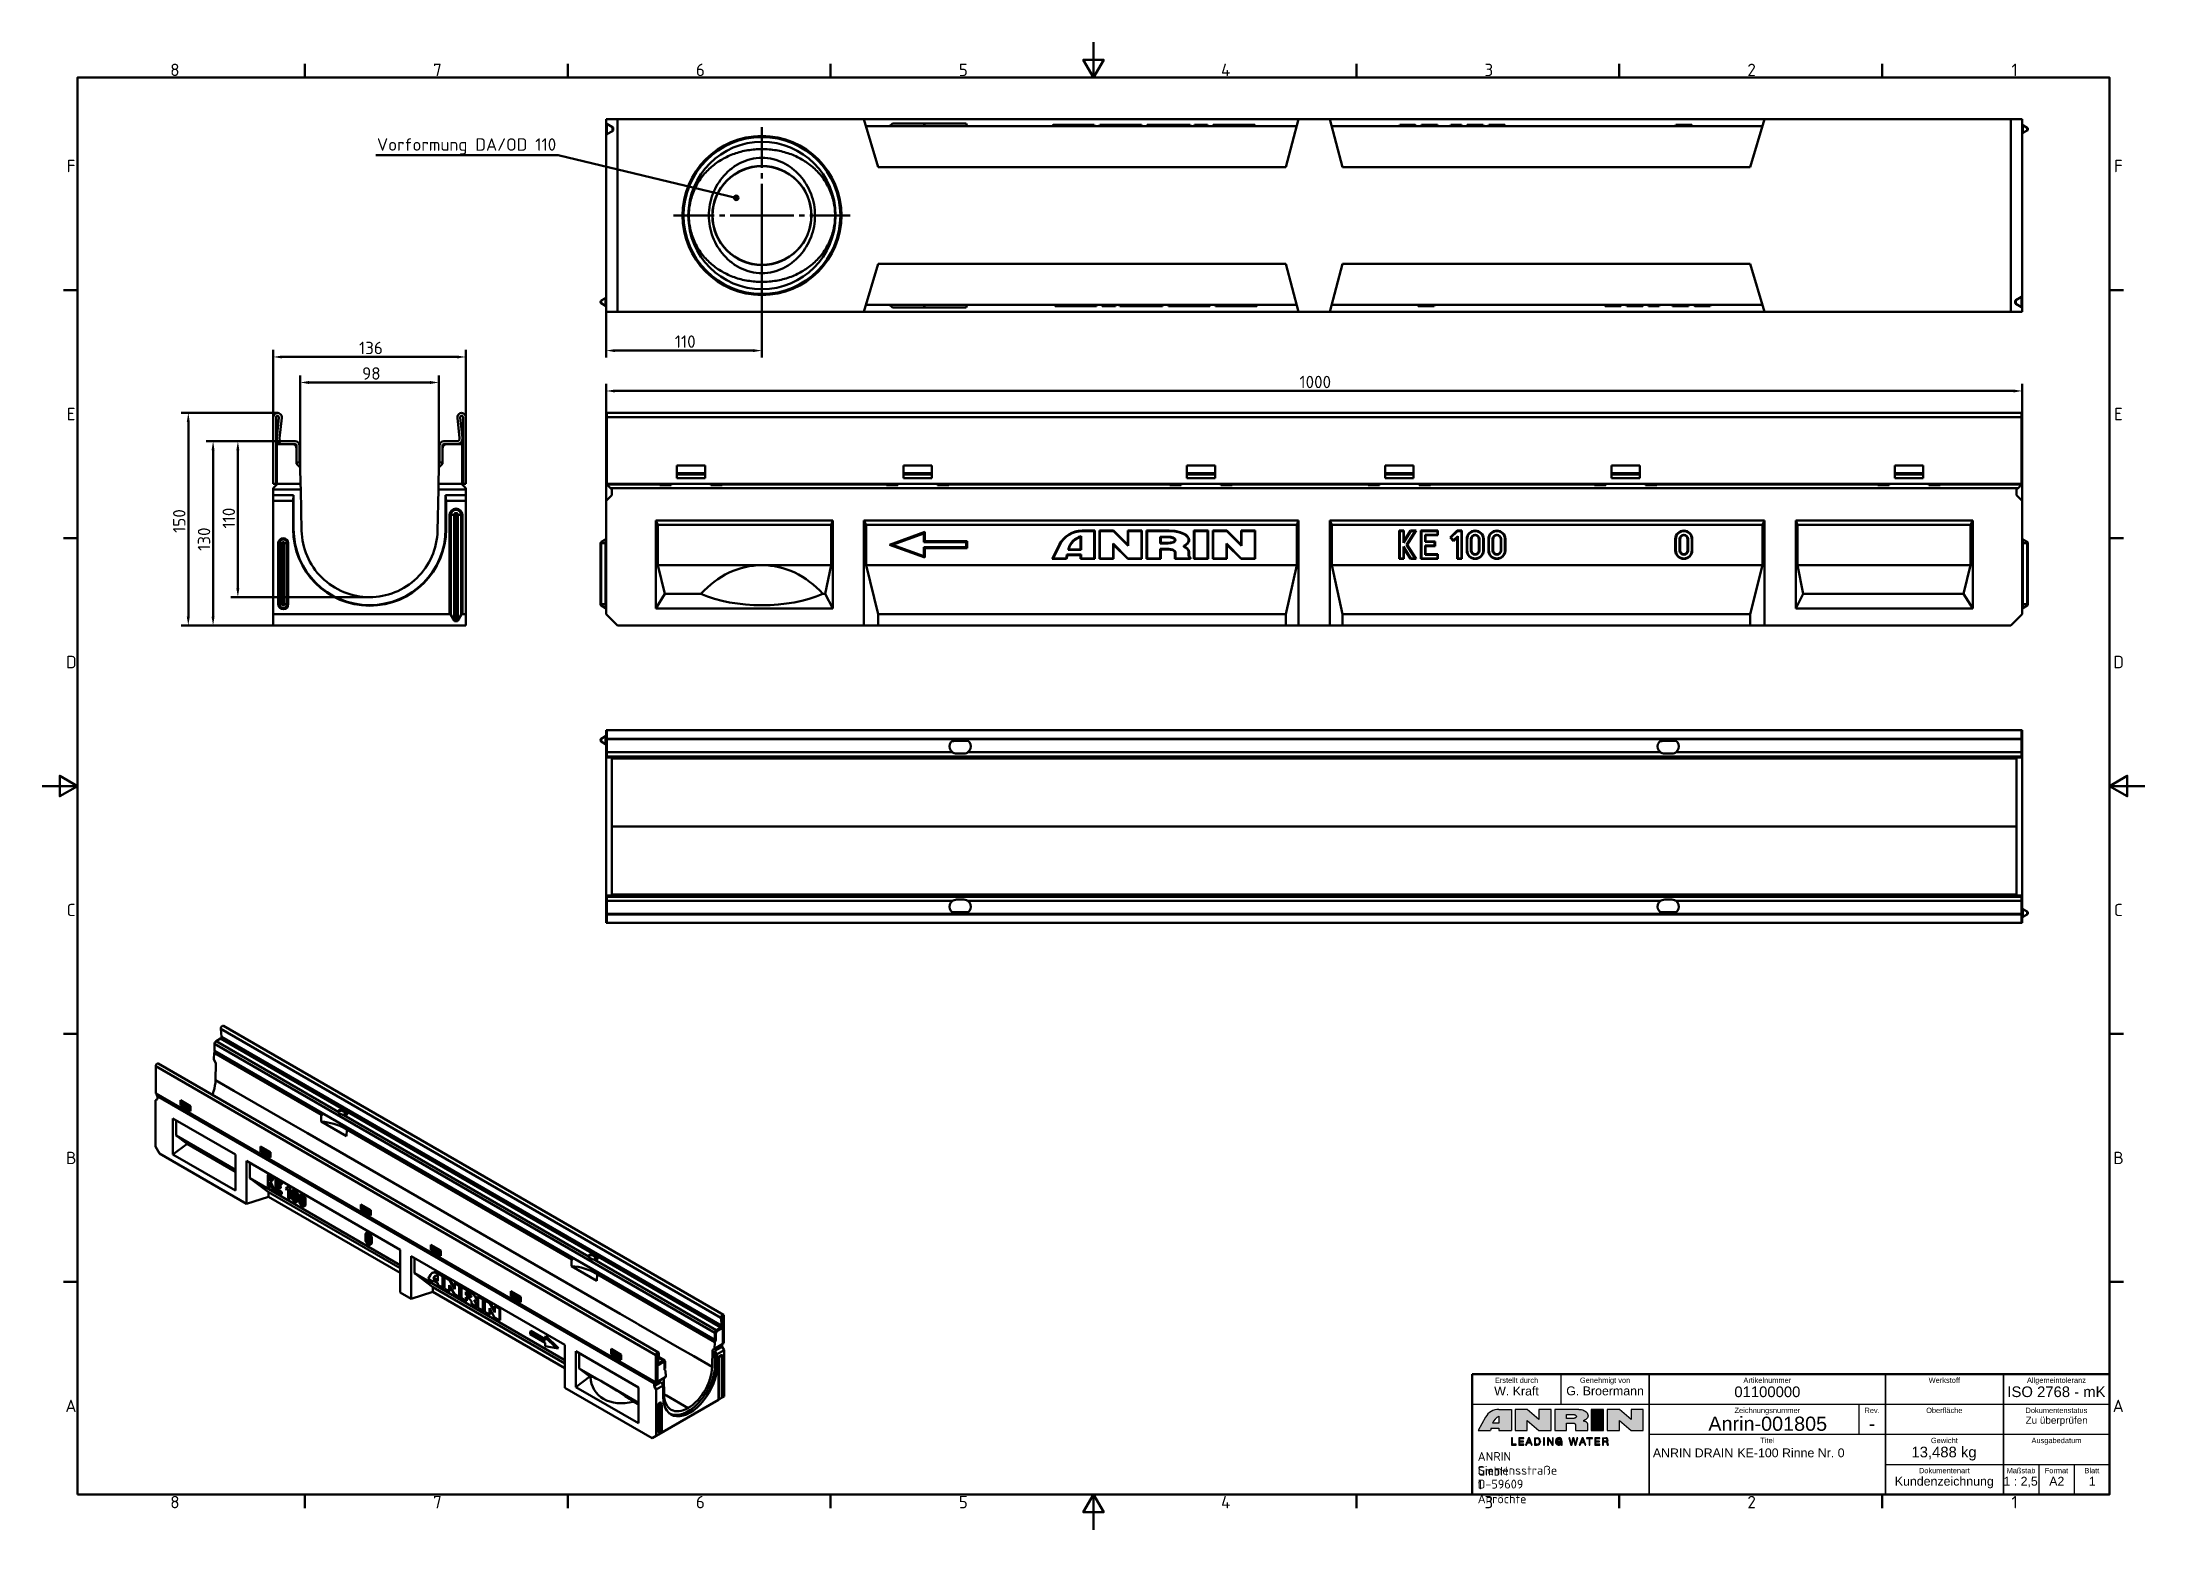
# Model space of a CAD drawing. Header units: millimetres. Extents: x 0 to 1485, y 0 to 1050.
import ezdxf
from ezdxf.enums import TextEntityAlignment as Align

# ---------------------------------------------------------------- set-up
doc = ezdxf.new("R2010")
doc.units = ezdxf.units.MM
doc.header["$LTSCALE"] = 2.5
doc.layers.get('0').update_dxf_attribs({"lineweight": 50})
doc.layers.get('Defpoints').update_dxf_attribs({"lineweight": 50})
for name, color, linetype, lineweight in [('Bemaßung (ISO)', 7, 'Continuous', 50), ('Mittelpunktmarkierung (ISO)', 7, 'Continuous', 50), ('Rahmen (ISO)', 7, 'Continuous', 50), ('Schraffur (ISO)', 7, 'Continuous', 50), ('Sichtbar (ISO)', 7, 'Continuous', 50), ('Sichtbar schmal (ISO)', 7, 'Continuous', 50), ('Skizziergeometrie (ISO)', 7, 'Continuous', 50), ('Symbol (ISO)', 7, 'Continuous', 50), ('Symbole(DIN)', 7, 'Continuous', 50), ('Titel (ISO)', 7, 'Continuous', 50)]:
    doc.layers.add(name, color=color, linetype=linetype, lineweight=lineweight)
doc.styles.add('Aktuell-DIN', font='arial.ttf')
doc.styles.add('Notiztext (DIN)', font='isocpeur.ttf')
doc.styles.add('Textstil36', font='arial.ttf')
doc.styles.add('Textstil50', font='arial.ttf')
doc.styles.add('Textstil53', font='arial.ttf')
doc.styles.add('Textstil60', font='arial.ttf')
doc.styles.add('Textstil94', font='arial.ttf')
doc.styles.add('TXT 3_5', font='isocpeur.ttf')
doc.styles.add('TXT 5_0', font='isocpeur.ttf')
doc.dimstyles.new('Anrin Standard (DIN)', dxfattribs={"dimscale": 2.5, "dimtxt": 3.5, "dimasz": 2.5, "dimexe": 2, "dimexo": 0, "dimgap": 0.8, "dimtad": 1, "dimrnd": 1e-08, "dimtxsty": 'TXT 3_5', "dimcen": 0.09, "dimdle": 10, "dimclrd": 256, "dimclre": 256, "dimclrt": 256, "dimadec": 0, "dimazin": 2, "dimtfac": 0.714286, "dimtmove": 0, "dimatfit": 3, "dimfxl": 1, "dimtolj": 1, "dimlwd": -1, "dimlwe": -1, "dimarcsym": 0})

msp = doc.modelspace()

# ---------------------------------------------------------------- blocks, each defined once
blk = doc.blocks.new('Ränder Standardrahmen')
at = {"layer": 'Rahmen (ISO)'}
for p, q in [((74.25, 410), (74.25, 413.9)), ((148.5, 410), (148.5, 413.9)), ((222.75, 410), (222.75, 413.9)), ((371.25, 410), (371.25, 413.9)), ((445.5, 410), (445.5, 413.9)), ((519.75, 410), (519.75, 413.9)), ((10, 350), (6.1, 350)), ((584, 350), (587.9, 350)), ((10, 280), (6.1, 280)), ((584, 280), (587.9, 280)), ((10, 140), (6.1, 140)), ((584, 140), (587.9, 140)), ((10, 70), (6.1, 70)), ((584, 70), (587.9, 70)), ((74.25, 10), (74.25, 6.1)), ((148.5, 10), (148.5, 6.1)), ((222.75, 10), (222.75, 6.1)), ((371.25, 10), (371.25, 6.1)), ((445.5, 10), (445.5, 6.1)), ((519.75, 10), (519.75, 6.1))]:
    blk.add_line(p, q, dxfattribs=at)
at = {"layer": 'Rahmen (ISO)', "flags": 128}
for points in [[(297, 420), (297, 410), (294.11, 415), (299.89, 415), (297, 410)], [(10, 10), (10, 410), (584, 410), (584, 10), (10, 10)], [(0, 210), (10, 210), (5, 212.89), (5, 207.11), (10, 210)], [(594, 210), (584, 210), (589, 212.89), (589, 207.11), (584, 210)], [(297, 0), (297, 10), (294.11, 5), (299.89, 5), (297, 10)]]:
    blk.add_lwpolyline(points, dxfattribs=at)
at = {"layer": 'Rahmen (ISO)', "char_height": 3.5, "attachment_point": 7, "style": 'Notiztext (DIN)'}
for s, insert in [('8', (36.2, 410.4)), ('7', (110.45, 410.4)), ('6', (184.7, 410.4)), ('5', (258.95, 410.4)), ('4', (333.03, 410.4)), ('3', (407.45, 410.4)), ('2', (481.7, 410.4)), ('1', (556.3, 410.4)), ('F', (6.93, 383.25)), ('F', (585.23, 383.25)), ('E', (6.93, 313.25)), ('E', (585.23, 313.25)), ('D', (6.75, 243.25)), ('D', (585.05, 243.25)), ('C', (6.93, 173.25)), ('C', (585.23, 173.25)), ('B', (6.75, 103.25)), ('B', (585.05, 103.25)), ('A', (6.58, 33.25)), ('A', (584.88, 33.25)), ('8', (36.2, 6.1)), ('7', (110.45, 6.1)), ('6', (184.7, 6.1)), ('5', (258.95, 6.1)), ('4', (333.03, 6.1)), ('3', (407.45, 6.1)), ('2', (481.7, 6.1)), ('1', (556.3, 6.1))]:
    blk.add_mtext(s, dxfattribs=dict(at, insert=insert))
blk = doc.blocks.new('Schriftfelder Kundenzeichnung DE')
at = {"layer": 'Schraffur (ISO)'}
h = blk.add_hatch(color=256, dxfattribs=at)
edge = h.paths.add_edge_path(flags=0)
edge.add_line((108.68, 225.34), (110.52, 225.34))
edge.add_line((110.52, 225.34), (110.52, 227.3))
edge.add_arc((111.23, 225.87), 1.6, 116.36131, 117.74822)
edge.add_arc((112.34, 223.75), 3.98, 117.74822, 156.52452)
edge = h.paths.add_edge_path()
edge.add_arc((110.5, 224.99), 4.26, 90, 151.51191)
edge.add_line((106.76, 227.02), (104.71, 223.25))
edge.add_line((104.71, 223.25), (108.17, 223.25))
edge.add_line((108.17, 223.25), (108.3, 223.99))
edge.add_line((108.3, 223.99), (110.52, 223.99))
edge.add_line((110.52, 223.99), (110.52, 223.25))
edge.add_line((110.52, 223.25), (114.05, 223.25))
edge.add_line((114.05, 223.25), (114.05, 229.25))
edge.add_line((114.05, 229.25), (110.5, 229.25))
for points in [[(125.25, 223.25), (121.82, 223.25), (118.51, 226.1), (118.51, 223.25), (115.07, 223.25), (115.07, 229.25), (118.51, 229.25), (121.82, 226.4), (121.82, 229.25), (125.25, 229.25)], [(140.1, 223.25), (136.63, 223.25), (136.63, 229.25), (140.1, 229.25)], [(147.87, 229.25), (151.3, 229.25), (151.3, 223.25), (147.87, 223.25), (144.56, 226.1), (144.56, 223.25), (141.12, 223.25), (141.12, 229.25), (144.56, 229.25), (147.87, 226.4)], [(114.09, 221.22), (114.09, 219.19), (115.44, 219.19), (115.44, 219.42), (114.36, 219.42), (114.36, 221.22)], [(117.54, 220.99), (117.54, 221.22), (116.13, 221.22), (116.13, 219.19), (117.54, 219.19), (117.54, 219.42), (116.4, 219.42), (116.4, 220.09), (117.45, 220.09), (117.45, 220.32), (116.4, 220.32), (116.4, 220.99)], [(123.09, 221.22), (123.09, 219.19), (123.36, 219.19), (123.36, 221.22)], [(124.26, 221.22), (124.26, 219.19), (124.52, 219.19), (124.52, 220.83), (125.59, 219.19), (125.88, 219.19), (125.88, 221.22), (125.63, 221.22), (125.63, 219.58), (124.55, 221.22)], [(132.56, 221.22), (132.16, 219.52), (131.7, 221.22), (131.41, 221.22), (130.95, 219.52), (130.54, 221.22), (130.27, 221.22), (130.81, 219.19), (131.1, 219.19), (131.55, 220.89), (132.01, 219.19), (132.3, 219.19), (132.84, 221.22)], [(135.98, 219.19), (136.25, 219.19), (136.25, 220.99), (136.92, 220.99), (136.92, 221.22), (135.3, 221.22), (135.3, 220.99), (135.98, 220.99)], [(139.02, 219.19), (139.02, 219.42), (137.87, 219.42), (137.87, 220.09), (138.93, 220.09), (138.93, 220.32), (137.87, 220.32), (137.87, 220.99), (139.02, 220.99), (139.02, 221.22), (137.6, 221.22), (137.6, 219.19)]]:
    blk.add_hatch(color=256, dxfattribs=at).paths.add_polyline_path(points)
h = blk.add_hatch(color=256, dxfattribs=at)
edge = h.paths.add_edge_path(flags=0)
edge.add_line((129.64, 227.81), (129.64, 226.69))
edge.add_line((129.64, 226.69), (131.48, 226.69))
edge.add_spline(control_points=[(131.48, 226.69), (131.53, 226.69), (131.63, 226.69), (131.78, 226.72), (131.95, 226.76), (132.11, 226.83), (132.24, 226.93), (132.34, 227.04), (132.4, 227.16), (132.4, 227.29), (132.37, 227.4), (132.29, 227.52), (132.19, 227.61), (132.07, 227.68), (131.96, 227.73), (131.85, 227.76), (131.75, 227.78), (131.63, 227.8), (131.53, 227.8), (131.48, 227.81)], knot_values=[-0.234844, -0.234844, -0.234844, -0.234844, -0.219295, -0.205255, -0.18853, -0.169033, -0.151911, -0.140357, -0.124464, -0.113391, -0.102281, -0.089516, -0.072313, -0.06125, -0.047597, -0.037143, -0.028181, -0.015389, 0, 0, 0, 0], degree=3, periodic=0)
edge.add_line((131.48, 227.81), (129.64, 227.81))
edge = h.paths.add_edge_path()
edge.add_spline(control_points=[(134.32, 226.01), (134.42, 226.05), (134.69, 226.16), (135.12, 226.42), (135.54, 226.86), (135.74, 227.44), (135.62, 228.07), (135.19, 228.6), (134.56, 228.98), (133.83, 229.21), (133.33, 229.24), (133.06, 229.25)], knot_values=[0, 0, 0, 0, 0.032738, 0.089123, 0.15019, 0.210018, 0.266455, 0.334142, 0.409124, 0.482616, 0.561422, 0.561422, 0.561422, 0.561422], degree=3, periodic=0)
edge.add_line((133.06, 229.25), (126.28, 229.25))
edge.add_line((126.28, 229.25), (126.28, 223.25))
edge.add_line((126.28, 223.25), (129.64, 223.25))
edge.add_line((129.64, 223.25), (129.64, 225.34))
edge.add_line((129.64, 225.34), (131.62, 225.34))
edge.add_spline(control_points=[(131.62, 225.34), (131.65, 225.34), (131.71, 225.34), (131.8, 225.31), (131.87, 225.27), (131.93, 225.23), (131.99, 225.19), (132.03, 225.14), (132.07, 225.08), (132.11, 225), (132.15, 224.91), (132.16, 224.82), (132.16, 224.76), (132.16, 224.74)], knot_values=[0, 0, 0, 0, 0.009437, 0.018207, 0.027743, 0.03372, 0.040473, 0.048648, 0.053354, 0.063364, 0.072617, 0.083401, 0.090003, 0.090003, 0.090003, 0.090003], degree=3, periodic=0)
edge.add_line((132.16, 224.74), (132.16, 223.25))
edge.add_line((132.16, 223.25), (135.6, 223.25))
edge.add_line((135.6, 223.25), (135.6, 224.89))
edge.add_spline(control_points=[(135.6, 224.89), (135.6, 224.95), (135.59, 225.05), (135.56, 225.19), (135.51, 225.31), (135.44, 225.44), (135.35, 225.55), (135.24, 225.67), (135.11, 225.77), (134.96, 225.86), (134.82, 225.92), (134.7, 225.96), (134.57, 225.99), (134.44, 226.01), (134.35, 226.01), (134.32, 226.01)], knot_values=[0, 0, 0, 0, 0.017903, 0.03057, 0.042212, 0.057826, 0.072809, 0.085182, 0.106897, 0.121718, 0.138859, 0.150083, 0.159996, 0.179415, 0.188816, 0.188816, 0.188816, 0.188816], degree=3, periodic=0)
h = blk.add_hatch(color=256, dxfattribs=at)
h.paths.add_polyline_path([(119.02, 220.98), (119.38, 220.03), (118.67, 220.03)], flags=0)
h.paths.add_polyline_path([(118.36, 219.19), (118.08, 219.19), (118.87, 221.22), (119.17, 221.22), (119.96, 219.19), (119.69, 219.19), (119.46, 219.8), (118.58, 219.8)])
h = blk.add_hatch(color=256, dxfattribs=at)
edge = h.paths.add_edge_path(flags=0)
edge.add_line((122.02, 220.32), (122.02, 220.09))
edge.add_arc((121.34, 220.09), 0.678, -90, 0, ccw=False)
edge.add_line((121.34, 219.41), (120.89, 219.41))
edge.add_line((120.89, 219.41), (120.89, 221))
edge.add_line((120.89, 221), (121.34, 221))
edge.add_arc((121.34, 220.32), 0.678, 0, 90, ccw=False)
edge = h.paths.add_edge_path()
edge.add_line((122.29, 220.28), (122.29, 220.13))
edge.add_arc((121.35, 220.13), 0.942, -90, 0, ccw=False)
edge.add_line((121.35, 219.19), (120.62, 219.19))
edge.add_line((120.62, 219.19), (120.62, 221.22))
edge.add_line((120.62, 221.22), (121.35, 221.22))
edge.add_arc((121.35, 220.28), 0.942, 0, 90, ccw=False)
h = blk.add_hatch(color=256, dxfattribs=at)
edge = h.paths.add_edge_path()
edge.add_arc((127.43, 220.37), 0.91, 108.7549, 155.98384)
edge.add_arc((127.81, 220.2), 1.33, 155.98384, 187.99143)
edge.add_arc((127.52, 220.16), 1.04, 187.99143, 233.77695)
edge.add_arc((127.44, 220.04), 0.896, 233.77695, 284.14111)
edge.add_arc((127.42, 220.12), 0.976, 284.14111, 316.18124)
edge.add_line((128.12, 219.44), (128.19, 219.19))
edge.add_line((128.19, 219.19), (128.36, 219.19))
edge.add_line((128.36, 219.19), (128.36, 220.26))
edge.add_line((128.36, 220.26), (127.47, 220.26))
edge.add_line((127.47, 220.26), (127.47, 220.03))
edge.add_line((127.47, 220.03), (128.13, 220.03))
edge.add_arc((127.47, 220.02), 0.656, -150.3795, 0.85347, ccw=False)
edge.add_arc((127.74, 220.18), 0.97, 148.16176, 209.6205, ccw=False)
edge.add_arc((127.52, 220.31), 0.708, 78.4441, 148.16176, ccw=False)
edge.add_arc((127.56, 220.49), 0.53, 11.53554, 78.4441, ccw=False)
edge.add_line((128.07, 220.59), (128.32, 220.59))
edge.add_arc((127.6, 220.53), 0.726, 5.21823, 65.66422)
edge.add_arc((127.47, 220.24), 1.05, 65.66422, 108.7549)
h = blk.add_hatch(color=256, dxfattribs=at)
h.paths.add_polyline_path([(134.54, 220.03), (134.18, 220.98), (133.83, 220.03)], flags=0)
h.paths.add_polyline_path([(134.03, 221.22), (133.24, 219.19), (133.52, 219.19), (133.74, 219.8), (134.62, 219.8), (134.85, 219.19), (135.12, 219.19), (134.33, 221.22)])
h = blk.add_hatch(color=256, dxfattribs=at)
edge = h.paths.add_edge_path(flags=0)
edge.add_line((140.77, 221), (140.07, 221))
edge.add_line((140.07, 221), (140.07, 220.28))
edge.add_line((140.07, 220.28), (140.63, 220.28))
edge.add_arc((140.63, 221.15), 0.863, 270, 289.16201)
edge.add_arc((140.82, 220.6), 0.282, 289.16201, 360)
edge.add_line((141.11, 220.6), (141.11, 220.66))
edge.add_arc((140.77, 220.66), 0.335, 0, 90)
edge = h.paths.add_edge_path()
edge.add_line((139.8, 221.22), (139.8, 219.19))
edge.add_line((139.8, 219.19), (140.07, 219.19))
edge.add_line((140.07, 219.19), (140.07, 220.06))
edge.add_line((140.07, 220.06), (140.76, 220.06))
edge.add_arc((140.76, 219.77), 0.284, 12.87715, 90, ccw=False)
edge.add_arc((138.89, 219.35), 2.2, 0.34767, 12.87715, ccw=False)
edge.add_arc((141.42, 219.36), 0.332, 180.34767, 211.11673)
edge.add_line((141.14, 219.19), (141.44, 219.19))
edge.add_arc((141.81, 219.46), 0.463, 190.07605, 216.25101, ccw=False)
edge.add_arc((143.22, 219.71), 1.9, 181.10972, 190.07605, ccw=False)
edge.add_arc((140.45, 219.66), 0.871, 1.10972, 19.97248)
edge.add_arc((140.98, 219.85), 0.316, 19.97248, 85.20144)
edge.add_arc((140.84, 220.66), 0.517, 287.91348, 363.49928)
edge.add_arc((140.8, 220.65), 0.563, 3.49928, 81.28373)
edge.add_arc((140.75, 220.37), 0.852, 81.28373, 90)
edge.add_line((140.75, 221.22), (139.8, 221.22))
at = {"layer": 'Skizziergeometrie (ISO)', "color": 7, "lineweight": 25}
for p, q in [((106.76, 227.02), (104.71, 223.25)), ((110.5, 229.25), (114.05, 229.25)), ((110.52, 227.3), (110.52, 225.34)), ((114.05, 229.25), (114.05, 223.25)), ((115.07, 229.25), (115.07, 223.25)), ((118.51, 229.25), (115.07, 229.25)), ((121.82, 226.4), (118.51, 229.25)), ((118.51, 226.1), (121.82, 223.25)), ((118.51, 223.25), (118.51, 226.1)), ((125.25, 229.25), (121.82, 229.25)), ((121.82, 229.25), (121.82, 226.4)), ((125.25, 223.25), (125.25, 229.25)), ((126.28, 229.25), (126.28, 223.25)), ((133.06, 229.25), (126.28, 229.25)), ((129.64, 227.81), (131.48, 227.81)), ((129.64, 226.69), (129.64, 227.81)), ((131.48, 226.69), (129.64, 226.69)), ((140.1, 229.25), (136.63, 229.25)), ((136.63, 229.25), (136.63, 223.25)), ((140.1, 223.25), (140.1, 229.25)), ((144.56, 229.25), (141.12, 229.25)), ((141.12, 229.25), (141.12, 223.25)), ((147.87, 226.4), (144.56, 229.25)), ((144.56, 223.25), (144.56, 226.1)), ((144.56, 226.1), (147.87, 223.25)), ((147.87, 229.25), (147.87, 226.4)), ((151.3, 229.25), (147.87, 229.25)), ((151.3, 223.25), (151.3, 229.25)), ((104.71, 223.25), (108.17, 223.25)), ((108.3, 223.99), (108.17, 223.25)), ((108.3, 223.99), (110.52, 223.99)), ((110.52, 225.34), (108.68, 225.34)), ((110.52, 223.99), (110.52, 223.25)), ((110.52, 223.25), (114.05, 223.25)), ((114.36, 221.22), (114.09, 221.22)), ((114.09, 221.22), (114.09, 219.19)), ((114.36, 219.42), (114.36, 221.22)), ((115.07, 223.25), (118.51, 223.25)), ((116.13, 221.22), (116.13, 219.19)), ((117.54, 221.22), (116.13, 221.22)), ((116.4, 220.99), (117.54, 220.99)), ((116.4, 220.32), (116.4, 220.99)), ((117.45, 220.32), (116.4, 220.32)), ((116.4, 220.09), (117.45, 220.09)), ((116.4, 219.42), (116.4, 220.09)), ((117.45, 220.09), (117.45, 220.32)), ((117.54, 220.99), (117.54, 221.22)), ((118.87, 221.22), (118.08, 219.19)), ((118.36, 219.19), (118.58, 219.8)), ((118.58, 219.8), (119.46, 219.8)), ((118.67, 220.03), (119.02, 220.98)), ((119.38, 220.03), (118.67, 220.03)), ((119.17, 221.22), (118.87, 221.22)), ((119.02, 220.98), (119.38, 220.03)), ((119.96, 219.19), (119.17, 221.22)), ((119.46, 219.8), (119.69, 219.19)), ((120.62, 221.22), (121.35, 221.22)), ((120.62, 221.22), (120.62, 219.19)), ((120.89, 221), (121.34, 221)), ((120.89, 219.41), (120.89, 221)), ((121.82, 223.25), (125.25, 223.25)), ((122.02, 220.32), (122.02, 220.09)), ((122.29, 220.28), (122.29, 220.2)), ((122.29, 220.13), (122.29, 220.2)), ((123.09, 221.22), (123.09, 219.19)), ((123.36, 221.22), (123.09, 221.22)), ((123.36, 219.19), (123.36, 221.22)), ((124.26, 221.22), (124.26, 219.19)), ((124.55, 221.22), (124.26, 221.22)), ((124.52, 220.83), (125.59, 219.19)), ((124.52, 219.19), (124.52, 220.83)), ((125.63, 219.58), (124.55, 221.22)), ((125.88, 221.22), (125.63, 221.22)), ((125.63, 221.22), (125.63, 219.58)), ((125.88, 219.19), (125.88, 221.22)), ((126.28, 223.25), (129.64, 223.25)), ((128.36, 220.26), (127.47, 220.26)), ((127.47, 220.26), (127.47, 220.03)), ((127.47, 220.03), (128.13, 220.03)), ((128.07, 220.59), (128.32, 220.59)), ((128.36, 219.19), (128.36, 220.26)), ((129.64, 223.25), (129.64, 225.34)), ((129.64, 225.34), (131.62, 225.34)), ((130.27, 221.22), (130.81, 219.19)), ((130.54, 221.22), (130.27, 221.22)), ((130.95, 219.52), (130.54, 221.22)), ((131.41, 221.22), (130.95, 219.52)), ((131.1, 219.19), (131.55, 220.89)), ((131.7, 221.22), (131.41, 221.22)), ((131.55, 220.89), (132.01, 219.19)), ((132.16, 219.52), (131.7, 221.22)), ((132.16, 224.74), (132.16, 223.25)), ((132.16, 223.25), (135.6, 223.25)), ((132.56, 221.22), (132.16, 219.52)), ((132.3, 219.19), (132.84, 221.22)), ((132.84, 221.22), (132.56, 221.22)), ((134.03, 221.22), (133.24, 219.19)), ((133.52, 219.19), (133.74, 219.8)), ((134.62, 219.8), (133.74, 219.8)), ((133.83, 220.03), (134.18, 220.98)), ((134.54, 220.03), (133.83, 220.03)), ((134.33, 221.22), (134.03, 221.22)), ((134.18, 220.98), (134.54, 220.03)), ((135.12, 219.19), (134.33, 221.22)), ((134.62, 219.8), (134.85, 219.19)), ((135.3, 221.22), (135.3, 220.99)), ((136.92, 221.22), (135.3, 221.22)), ((135.3, 220.99), (135.98, 220.99)), ((135.6, 223.25), (135.6, 224.89)), ((135.98, 220.99), (135.98, 219.19)), ((136.25, 219.19), (136.25, 220.99)), ((136.25, 220.99), (136.92, 220.99)), ((136.63, 223.25), (140.1, 223.25)), ((136.92, 220.99), (136.92, 221.22)), ((137.6, 221.22), (137.6, 219.19)), ((139.02, 221.22), (137.6, 221.22)), ((137.87, 220.32), (137.87, 220.99)), ((137.87, 220.99), (139.02, 220.99)), ((138.93, 220.32), (137.87, 220.32)), ((137.87, 219.42), (137.87, 220.09)), ((137.87, 220.09), (138.93, 220.09)), ((138.93, 220.09), (138.93, 220.32)), ((139.02, 220.99), (139.02, 221.22)), ((139.8, 221.22), (139.8, 219.19)), ((139.8, 221.22), (140.75, 221.22)), ((140.07, 220.28), (140.07, 221)), ((140.77, 221), (140.07, 221)), ((140.63, 220.28), (140.07, 220.28)), ((140.07, 219.19), (140.07, 220.06)), ((140.07, 220.06), (140.76, 220.06)), ((141.11, 220.66), (141.11, 220.6)), ((141.12, 223.25), (144.56, 223.25)), ((147.87, 223.25), (151.3, 223.25)), ((114.09, 219.19), (115.44, 219.19)), ((115.44, 219.42), (114.36, 219.42)), ((115.44, 219.19), (115.44, 219.42)), ((116.13, 219.19), (117.54, 219.19)), ((117.54, 219.42), (116.4, 219.42)), ((117.54, 219.19), (117.54, 219.42)), ((118.08, 219.19), (118.36, 219.19)), ((119.69, 219.19), (119.96, 219.19)), ((120.62, 219.19), (121.35, 219.19)), ((121.34, 219.41), (120.89, 219.41)), ((123.09, 219.19), (123.36, 219.19)), ((124.26, 219.19), (124.52, 219.19)), ((125.59, 219.19), (125.88, 219.19)), ((128.12, 219.44), (128.19, 219.19)), ((128.19, 219.19), (128.36, 219.19)), ((130.81, 219.19), (131.1, 219.19)), ((132.01, 219.19), (132.3, 219.19)), ((133.24, 219.19), (133.52, 219.19)), ((134.85, 219.19), (135.12, 219.19)), ((135.98, 219.19), (136.25, 219.19)), ((137.6, 219.19), (139.02, 219.19)), ((139.02, 219.42), (137.87, 219.42)), ((139.02, 219.19), (139.02, 219.42)), ((139.8, 219.19), (140.07, 219.19)), ((141.14, 219.19), (141.44, 219.19))]:
    blk.add_line(p, q, dxfattribs=at)
for centre, radius, start, end in [((110.5, 224.99), 4.26, 90, 151.51191), ((112.34, 223.75), 3.98, 117.74822, 156.52452), ((111.23, 225.87), 1.6, 116.36131, 117.74822), ((121.34, 220.32), 0.678, 0, 90), ((121.34, 220.09), 0.678, 270, 0), ((121.35, 220.28), 0.942, 0, 90), ((121.35, 220.13), 0.942, 270, 0), ((127.81, 220.2), 1.33, 155.98384, 187.99143), ((127.52, 220.16), 1.04, 187.99143, 233.77695), ((127.43, 220.37), 0.91, 108.7549, 155.98384), ((127.74, 220.18), 0.97, 148.16176, 209.6205), ((127.47, 220.02), 0.656, 209.6205, 0.85347), ((127.52, 220.31), 0.708, 78.4441, 148.16176), ((127.47, 220.24), 1.05, 65.66422, 108.7549), ((127.56, 220.49), 0.53, 11.53554, 78.4441), ((127.6, 220.53), 0.726, 5.21823, 65.66422), ((140.63, 221.15), 0.863, 270, 289.16201), ((140.75, 220.37), 0.852, 81.28373, 90), ((140.76, 219.77), 0.284, 12.87715, 90), ((140.77, 220.66), 0.335, 0, 90), ((140.8, 220.65), 0.563, 3.49928, 81.28373), ((140.82, 220.6), 0.282, 289.16201, 0), ((140.84, 220.66), 0.517, 287.91348, 3.49928), ((140.98, 219.85), 0.316, 19.97248, 85.20144), ((138.89, 219.35), 2.2, 0.34767, 12.87715), ((140.45, 219.66), 0.871, 1.10972, 19.97248), ((127.44, 220.04), 0.896, 233.77695, 284.14111), ((127.42, 220.12), 0.976, 284.14111, 316.18124), ((141.42, 219.36), 0.332, 180.34767, 211.11673), ((143.22, 219.71), 1.9, 181.10972, 190.07605), ((141.81, 219.46), 0.463, 190.07605, 216.25101)]:
    blk.add_arc(centre, radius, start, end, dxfattribs=at)
for points in [[(131.48, 227.81), (131.63, 227.8), (131.76, 227.78), (131.85, 227.76), (131.95, 227.73), (132.07, 227.67), (132.17, 227.62), (132.3, 227.5), (132.37, 227.4), (132.4, 227.29), (132.39, 227.18), (132.33, 227.03), (132.25, 226.95), (132.11, 226.84), (131.94, 226.76), (131.77, 226.72), (131.64, 226.7), (131.48, 226.69)], [(133.06, 229.25), (133.85, 229.17), (134.55, 228.95), (135.18, 228.55), (135.59, 228.01), (135.69, 227.46), (135.51, 226.89), (135.1, 226.43), (134.62, 226.14), (134.32, 226.01)], [(134.32, 226.01), (134.41, 226.01), (134.6, 225.98), (134.7, 225.96), (134.8, 225.92), (134.96, 225.86), (135.09, 225.78), (135.26, 225.65), (135.35, 225.56), (135.44, 225.44), (135.51, 225.3), (135.55, 225.19), (135.58, 225.07), (135.6, 224.89)], [(131.62, 225.34), (131.71, 225.33), (131.8, 225.31), (131.88, 225.27), (131.93, 225.23), (131.98, 225.19), (132.04, 225.13), (132.06, 225.09), (132.11, 225), (132.14, 224.91), (132.16, 224.81), (132.16, 224.74)]]:
    blk.add_spline(points, degree=3, dxfattribs=at)
at = {"layer": 'Titel (ISO)', "lineweight": 50}
for p, q in [((283.01, 239.22), (103.01, 239.22)), ((103.01, 239.22), (103.01, 205.22)), ((283.01, 205.22), (283.01, 239.22)), ((103.01, 205.22), (283.01, 205.22))]:
    blk.add_line(p, q, dxfattribs=at)
at = {"layer": 'Titel (ISO)', "lineweight": 25}
for p, q in [((128.01, 239.22), (128.01, 230.72)), ((103.01, 230.72), (283.01, 230.72)), ((212.18, 230.72), (212.18, 222.22)), ((153.01, 222.22), (283.01, 222.22)), ((219.68, 213.72), (283.01, 213.72)), ((263.01, 213.72), (263.01, 205.22)), ((273.01, 213.72), (273.01, 205.22))]:
    blk.add_line(p, q, dxfattribs=at)
at = {"layer": 'Titel (ISO)', "lineweight": 35}
for p, q in [((153.01, 239.22), (153.01, 205.22)), ((219.68, 239.22), (219.68, 205.22)), ((253.01, 239.22), (253.01, 205.22))]:
    blk.add_line(p, q, dxfattribs=at)
at = {"layer": 'Symbole(DIN)', "color": 7, "style": 'Aktuell-DIN'}
for s, insert, char_height, attachment_point in [('\\fArial|b0|i0;Erstellt durch', (115.51, 238.22), 1.5, 2), ('\\fArial|b0|i0;Genehmigt von', (140.51, 238.22), 1.5, 2), ('\\fArial|b0|i0;Artikelnummer', (186.34, 238.22), 1.5, 2), ('\\fArial|b0|i0;Werkstoff', (236.34, 238.22), 1.5, 2), ('\\fArial|b0|i0;Allgemeintoleranz', (268.01, 238.22), 1.5, 2), ('\\fArial|b0|i0;Zeichnungsnummer', (186.34, 229.72), 1.5, 2), ('\\fArial|b0|i0;Oberfläche', (236.34, 229.72), 1.5, 2), ('\\fArial|b0|i0;Dokumentenstatus', (268.01, 229.72), 1.5, 2), ('\\fArial|b0|i0;Titel', (186.34, 221.22), 1.5, 2), ('\\fArial|b0|i0;Gewicht', (236.34, 221.22), 1.5, 2), ('\\fArial|b0|i0;Ausgabedatum', (268.01, 221.22), 1.5, 2), ('\\fArial|b0|i0; ', (176.72, 218.72), 3, 1), ('\\fArial|b0|i0;Dokumentenart', (236.34, 212.72), 1.5, 2), ('\\fArial|b0|i0;Maßstab', (258.01, 212.72), 1.5, 2), ('\\fArial|b0|i0;Format', (268.01, 212.72), 1.5, 2), ('\\fArial|b0|i0;Blatt', (278.01, 212.72), 1.5, 2)]:
    blk.add_mtext(s, dxfattribs=dict(at, insert=insert, char_height=char_height, attachment_point=attachment_point))
for s, insert, char_height, width, attachment_point in [('\\fArial|b0|i0;G. Broermann', (140.51, 235.72), 2.5, 21.9303, 2), ('\\fArial|b0|i0;ISO 2768 - mK', (268.01, 235.72), 3, 27.7157, 2), ('\\fArial|b0|i0;ANRIN DRAIN', (154.01, 218.22), 2.5, 22.7077, 1), ('\\fArial|b0|i0;KE-100 Rinne Nr. 0', (177.88, 218.23), 2.5, 30.2782, 1)]:
    blk.add_mtext(s, dxfattribs=dict(at, insert=insert, char_height=char_height, width=width, attachment_point=attachment_point))
at = {"layer": 'Symbole(DIN)', "color": 179, "insert": (215.93, 229.72), "char_height": 1.5, "attachment_point": 2, "style": 'Aktuell-DIN'}
blk.add_mtext('\\fArial|b0|i0;Rev.', dxfattribs=at)
at = {"layer": 'Symbole(DIN)', "color": 7}
for tag, p, height, style in [('AUTOR_001', (109.19, 233.18), 2.5, 'Textstil36'), ('Artikelnummer_001', (177.03, 232.71), 3, 'Textstil60'), ('BAUTEILNUMMER_001', (169.68, 223.2), 4, 'Textstil53'), ('REVISIONSNUMMER_001', (214.99, 223.22), 4, 'Textstil53'), ('VaultStatus_001', (259.3, 225.19), 2, 'Textstil50'), ('MASSE\\P3;_001', (227.05, 215.71), 3, 'Textstil60'), ('Dokumentenart_001', (222.35, 207.72), 2.5, 'Textstil36'), ('Anfänglicher_Ansichtsmaßstab_001', (253.03, 207.71), 2.5, 'Textstil36'), ('Blattgröße_001', (265.97, 207.71), 2.5, 'Textstil36'), ('Blattnummer_001', (277.17, 207.71), 2.5, 'Textstil36')]:
    blk.add_attdef(tag, p, '', height=height, dxfattribs=dict(at, style=style))
for tag, height, style, p in [('MATERIAL', 1.8, 'Textstil94', (236.34, 235.72)), ('Oberfläche', 2.5, 'Textstil36', (236.34, 227.22)), ('GENEHM.DAT._KONSTR.', 3, 'Textstil60', (268.01, 218.72))]:
    blk.add_attdef(tag, text='', height=height, dxfattribs=dict(at, style=style)).set_placement(p, align=Align.TOP_CENTER)
at = {"layer": 'Titel (ISO)', "char_height": 2.5, "attachment_point": 1, "style": 'TXT 5_0'}
for s, insert, width in [('\\fISOCPEUR|b0|i0;ANRIN GmbH', (104.54, 217.22), 16.9116), ('\\fISOCPEUR|b0|i0;Siemensstraße 1', (104.54, 213.3), 21.7572), ('\\fISOCPEUR|b0|i0;D-59609 Anröchte', (104.54, 209.4), 23.9445)]:
    blk.add_mtext(s, dxfattribs=dict(at, insert=insert, width=width))
blk = doc.blocks.new('*D16')
at = {"layer": 'Bemaßung (ISO)', "transparency": 16777216}
for p, q in [((166.4, 788.3), (98.3, 788.3)), ((103.3, 644.5), (103.3, 782)), ((163.3, 638.3), (98.3, 638.3))]:
    blk.add_line(p, q, dxfattribs=at)
for points in [[(102.2, 782), (104.3, 782), (103.3, 788.3)], [(102.2, 644.5), (104.3, 644.5), (103.3, 638.3)]]:
    blk.add_solid(points, dxfattribs=at)
at = {"layer": 'Defpoints', "color": 0, "transparency": 16777216}
for p in [(103.3, 788.3), (166.4, 788.3), (163.3, 638.3)]:
    blk.add_point(p, dxfattribs=at)
at = {"layer": 'Bemaßung (ISO)', "transparency": 16777216, "insert": (92.5, 703.6), "char_height": 8.75, "attachment_point": 1, "rotation": 90, "style": 'TXT 3_5'}
blk.add_mtext('\\A1;150', dxfattribs=at)
blk = doc.blocks.new('*D17')
at = {"layer": 'Bemaßung (ISO)', "transparency": 16777216}
for p, q in [((169.7, 768.3), (115.8, 768.3)), ((120.8, 644.5), (120.8, 762)), ((163.3, 638.3), (115.8, 638.3))]:
    blk.add_line(p, q, dxfattribs=at)
for points in [[(119.7, 762), (121.8, 762), (120.8, 768.3)], [(119.7, 644.5), (121.8, 644.5), (120.8, 638.3)]]:
    blk.add_solid(points, dxfattribs=at)
at = {"layer": 'Defpoints', "color": 0, "transparency": 16777216}
for p in [(120.8, 768.3), (169.7, 768.3), (163.3, 638.3)]:
    blk.add_point(p, dxfattribs=at)
at = {"layer": 'Bemaßung (ISO)', "transparency": 16777216, "insert": (110, 690.9), "char_height": 8.75, "attachment_point": 1, "rotation": 90, "style": 'TXT 3_5'}
blk.add_mtext('\\A1;130', dxfattribs=at)
blk = doc.blocks.new('*D18')
at = {"layer": 'Bemaßung (ISO)', "transparency": 16777216}
for p, q in [((169.7, 768.3), (133.3, 768.3)), ((138.3, 762), (138.3, 664.5)), ((231.3, 658.3), (133.3, 658.3))]:
    blk.add_line(p, q, dxfattribs=at)
for points in [[(137.2, 762), (139.3, 762), (138.3, 768.3)], [(137.2, 664.5), (139.3, 664.5), (138.3, 658.3)]]:
    blk.add_solid(points, dxfattribs=at)
at = {"layer": 'Defpoints', "color": 0, "transparency": 16777216}
for p in [(169.7, 768.3), (138.3, 658.3), (231.3, 658.3)]:
    blk.add_point(p, dxfattribs=at)
at = {"layer": 'Bemaßung (ISO)', "transparency": 16777216, "insert": (127.5, 706.7), "char_height": 8.75, "attachment_point": 1, "rotation": 90, "style": 'TXT 3_5'}
blk.add_mtext('\\A1;110', dxfattribs=at)
blk = doc.blocks.new('Führungslinientext1')
at = {"layer": 'Symbol (ISO)'}
h = blk.add_hatch(color=256, dxfattribs=at)
edge = h.paths.add_edge_path(flags=0)
edge.add_arc((196.09, 376.03), 0.625, 0, 360)
for p, q in [((94.3, 388.04), (143.29, 388.04)), ((145.79, 388.04), (143.29, 388.04)), ((193.65, 376.61), (145.79, 388.04)), ((193.65, 376.61), (195.48, 376.17))]:
    blk.add_line(p, q, dxfattribs=at)
blk.add_circle((196.09, 376.03), 0.625, dxfattribs=at)
at = {"layer": 'Symbol (ISO)', "insert": (94.6, 388.28), "char_height": 3.5, "attachment_point": 7, "style": 'Notiztext (DIN)'}
blk.add_mtext('Vorformung DA/OD 110', dxfattribs=at)
blk = doc.blocks.new('*D20')
at = {"layer": 'Bemaßung (ISO)', "transparency": 16777216}
for p, q in [((182.3, 749.8), (182.3, 814.8)), ((188.5, 809.8), (274, 809.8)), ((280.3, 749.8), (280.3, 814.8))]:
    blk.add_line(p, q, dxfattribs=at)
for points in [[(188.5, 810.8), (188.5, 808.7), (182.3, 809.8)], [(274, 810.8), (274, 808.7), (280.3, 809.8)]]:
    blk.add_solid(points, dxfattribs=at)
at = {"layer": 'Defpoints', "color": 0, "transparency": 16777216}
for p in [(280.3, 809.8), (182.3, 749.8), (280.3, 749.8)]:
    blk.add_point(p, dxfattribs=at)
at = {"layer": 'Bemaßung (ISO)', "transparency": 16777216, "insert": (226, 820.5), "char_height": 8.75, "attachment_point": 1, "style": 'TXT 3_5'}
blk.add_mtext('\\A1;98', dxfattribs=at)
blk = doc.blocks.new('*D21')
at = {"layer": 'Bemaßung (ISO)', "transparency": 16777216}
for p, q in [((163.3, 785.3), (163.3, 832.8)), ((299.3, 785.3), (299.3, 832.8)), ((169.5, 827.8), (293, 827.8))]:
    blk.add_line(p, q, dxfattribs=at)
for points in [[(169.5, 828.8), (169.5, 826.7), (163.3, 827.8)], [(293, 828.8), (293, 826.7), (299.3, 827.8)]]:
    blk.add_solid(points, dxfattribs=at)
at = {"layer": 'Defpoints', "color": 0, "transparency": 16777216}
for p in [(299.3, 827.8), (163.3, 785.3), (299.3, 785.3)]:
    blk.add_point(p, dxfattribs=at)
at = {"layer": 'Bemaßung (ISO)', "transparency": 16777216, "insert": (223.8, 838.5), "char_height": 8.75, "attachment_point": 1, "style": 'TXT 3_5'}
blk.add_mtext('\\A1;136', dxfattribs=at)
blk = doc.blocks.new('*D22')
at = {"layer": 'Bemaßung (ISO)', "transparency": 16777216}
for p, q in [((398.4, 726.3), (398.4, 808.8)), ((404.6, 803.8), (1392.1, 803.8)), ((1398.4, 726.3), (1398.4, 808.8))]:
    blk.add_line(p, q, dxfattribs=at)
for points in [[(404.6, 804.8), (404.6, 802.7), (398.4, 803.8)], [(1392.1, 804.8), (1392.1, 802.7), (1398.4, 803.8)]]:
    blk.add_solid(points, dxfattribs=at)
at = {"layer": 'Defpoints', "color": 0, "transparency": 16777216}
for p in [(1398.4, 803.8), (398.4, 726.3), (1398.4, 726.3)]:
    blk.add_point(p, dxfattribs=at)
at = {"layer": 'Bemaßung (ISO)', "transparency": 16777216, "insert": (887.9, 814.5), "char_height": 8.75, "attachment_point": 1, "style": 'TXT 3_5'}
blk.add_mtext('\\A1;1000', dxfattribs=at)
blk = doc.blocks.new('*D23')
at = {"layer": 'Bemaßung (ISO)', "transparency": 16777216}
for p, q in [((508.4, 927.6), (508.4, 827.3)), ((398.4, 859.6), (398.4, 827.3)), ((502.1, 832.3), (404.6, 832.3))]:
    blk.add_line(p, q, dxfattribs=at)
for points in [[(404.6, 833.3), (404.6, 831.2), (398.4, 832.3)], [(502.1, 833.3), (502.1, 831.2), (508.4, 832.3)]]:
    blk.add_solid(points, dxfattribs=at)
at = {"layer": 'Defpoints', "color": 0, "transparency": 16777216}
for p in [(508.4, 927.6), (398.4, 859.6), (398.4, 832.3)]:
    blk.add_point(p, dxfattribs=at)
at = {"layer": 'Bemaßung (ISO)', "transparency": 16777216, "insert": (446.8, 843), "char_height": 8.75, "attachment_point": 1, "style": 'TXT 3_5'}
blk.add_mtext('\\A1;110', dxfattribs=at)

# ---------------------------------------------------------------- dimensions: what is measured, and where the dimension line sits
at = {"layer": 'Bemaßung (ISO)'}
for base, p1, p2, angle, picture, middle in [((398.369, 832.251), (508.369, 927.614), (398.369, 859.614), 180, '*D23', (453.369, 832.251)), ((280.272, 809.756), (182.272, 749.756), (280.272, 749.756), 180, '*D20', (231.272, 809.756)), ((1398.369, 803.756), (398.369, 726.256), (1398.369, 726.256), 180, '*D22', (898.369, 803.756)), ((103.272, 788.252), (163.272, 638.256), (166.435, 788.252), 90, '*D16', (103.272, 711.073)), ((120.772, 768.256), (163.272, 638.256), (169.663, 768.256), 90, '*D17', (120.772, 698.334)), ((138.272, 658.256), (169.663, 768.256), (231.272, 658.256), 90, '*D18', (138.272, 713.231))]:
    dim = msp.add_linear_dim(base=base, p1=p1, p2=p2, angle=angle, dimstyle='Anrin Standard (DIN)', override={"dimgap": 0.8, "dimdec": 2, "dimtol": 0, "dimlim": 0, "dimtp": 0, "dimtm": 0, "dimtdec": 2, "dimtofl": 0, "dimatfit": 1}, dxfattribs=at)
    dim.commit()
    dim.dimension.update_dxf_attribs({"geometry": picture, "text_midpoint": middle, "dimtype": 160})
dim = msp.add_linear_dim(base=(299.272, 827.756), p1=(163.272, 785.256), p2=(299.272, 785.256), dimstyle='Anrin Standard (DIN)', override={"dimgap": 0.8, "dimdec": 2, "dimtol": 0, "dimlim": 0, "dimtp": 0, "dimtm": 0, "dimtdec": 2, "dimtofl": 0, "dimatfit": 1}, dxfattribs=at)
dim.commit()
dim.dimension.update_dxf_attribs({"geometry": '*D21', "text_midpoint": (231.272, 827.756), "dimtype": 160})

# ---------------------------------------------------------------- linework, layer by layer
at = {"layer": 'Mittelpunktmarkierung (ISO)', "linetype": 'Continuous'}
for p, q in [((508.369, 961.318), (508.369, 990.021)), ((508.369, 953.818), (508.369, 957.568)), ((508.369, 927.614), (508.369, 950.068)), ((474.665, 927.614), (445.961, 927.614)), ((482.165, 927.614), (478.415, 927.614)), ((508.369, 927.614), (485.915, 927.614)), ((508.369, 927.614), (530.822, 927.614)), ((508.369, 927.614), (508.369, 905.161)), ((534.572, 927.614), (538.322, 927.614)), ((542.072, 927.614), (570.776, 927.614)), ((508.369, 901.411), (508.369, 897.661)), ((508.369, 893.911), (508.369, 865.207))]:
    msp.add_line(p, q, dxfattribs=at)
at = {"layer": 'Sichtbar (ISO)'}
for p, q in [((398.369, 995.614), (398.369, 993.192)), ((406.369, 995.614), (398.369, 995.614)), ((406.369, 995.614), (580.369, 995.614)), ((406.369, 859.614), (406.369, 995.614)), ((887.369, 995.614), (580.369, 995.614)), ((580.369, 995.614), (590.413, 961.614)), ((878.364, 961.614), (887.369, 995.614)), ((887.369, 995.614), (909.369, 995.614)), ((1216.369, 995.614), (909.369, 995.614)), ((909.369, 995.614), (918.374, 961.614)), ((1206.324, 961.614), (1216.369, 995.614)), ((1216.369, 995.614), (1390.369, 995.614)), ((1390.369, 995.614), (1390.369, 859.614)), ((1398.369, 995.614), (1390.369, 995.614)), ((1398.369, 871.14), (1398.369, 995.614)), ((398.369, 993.192), (398.369, 984.037)), ((398.369, 984.037), (398.369, 859.614)), ((398.869, 992.326), (402.869, 990.016)), ((402.869, 987.212), (398.869, 984.903)), ((403.369, 989.15), (403.369, 988.078)), ((886.044, 990.614), (581.846, 990.614)), ((598.369, 990.614), (600.518, 992.614)), ((622.641, 992.614), (600.518, 992.614)), ((652.641, 992.614), (622.641, 992.614)), ((623.369, 990.614), (622.641, 992.614)), ((653.369, 990.614), (652.641, 992.614)), ((713.369, 990.614), (713.958, 991.614)), ((723.084, 991.614), (713.958, 991.614)), ((723.751, 991.614), (723.084, 991.614)), ((723.369, 990.614), (723.084, 991.614)), ((733.733, 991.614), (723.751, 991.614)), ((724.035, 990.614), (723.751, 991.614)), ((733.369, 990.614), (733.733, 991.614)), ((743.005, 991.614), (733.733, 991.614)), ((743.369, 990.614), (743.005, 991.614)), ((746.702, 990.614), (747.066, 991.614)), ((756.338, 991.614), (747.066, 991.614)), ((766.853, 991.614), (756.338, 991.614)), ((756.702, 990.614), (756.338, 991.614)), ((766.702, 990.614), (766.853, 991.614)), ((776.338, 991.614), (766.853, 991.614)), ((776.702, 990.614), (776.338, 991.614)), ((780.035, 990.614), (780.399, 991.614)), ((789.671, 991.614), (780.399, 991.614)), ((795.035, 991.614), (789.671, 991.614)), ((790.035, 990.614), (789.671, 991.614)), ((800.399, 991.614), (795.035, 991.614)), ((800.035, 990.614), (800.399, 991.614)), ((810.671, 991.614), (800.399, 991.614)), ((811.035, 990.614), (810.671, 991.614)), ((813.369, 990.614), (813.733, 991.614)), ((823.005, 991.614), (813.733, 991.614)), ((823.369, 990.614), (823.005, 991.614)), ((826.702, 990.614), (827.066, 991.614)), ((836.338, 991.614), (827.066, 991.614)), ((846.853, 991.614), (836.338, 991.614)), ((836.702, 990.614), (836.338, 991.614)), ((846.702, 990.614), (846.853, 991.614)), ((856.338, 991.614), (846.853, 991.614)), ((856.702, 990.614), (856.338, 991.614)), ((1214.892, 990.614), (910.693, 990.614)), ((958.369, 990.614), (958.733, 991.614)), ((961.338, 991.614), (958.733, 991.614)), ((966.623, 991.614), (961.338, 991.614)), ((961.702, 990.614), (961.338, 991.614)), ((966.423, 990.614), (966.623, 991.614)), ((969.707, 991.614), (966.623, 991.614)), ((970.369, 990.614), (969.707, 991.614)), ((973.702, 990.614), (974.066, 991.614)), ((985.338, 991.614), (974.066, 991.614)), ((985.702, 990.614), (985.338, 991.614)), ((994.369, 990.614), (994.883, 991.614)), ((996.726, 991.614), (994.883, 991.614)), ((999.733, 991.614), (996.726, 991.614)), ((996.726, 990.614), (996.726, 991.614)), ((999.369, 990.614), (999.733, 991.614)), ((1002.338, 991.614), (999.733, 991.614)), ((1002.702, 990.614), (1002.338, 991.614)), ((1006.035, 990.614), (1006.399, 991.614)), ((1006.399, 991.614), (1017.671, 991.614)), ((1018.035, 990.614), (1017.671, 991.614)), ((1021.369, 990.614), (1021.733, 991.614)), ((1021.733, 991.614), (1033.005, 991.614)), ((1033.369, 990.614), (1033.005, 991.614)), ((1153.369, 990.614), (1153.733, 991.614)), ((1153.733, 991.614), (1165.005, 991.614)), ((1165.369, 990.614), (1165.005, 991.614)), ((1398.869, 991.274), (1401.869, 989.542)), ((1398.869, 985.851), (1401.869, 987.583)), ((1402.369, 988.676), (1402.369, 988.449)), ((878.364, 961.614), (590.413, 961.614)), ((1206.324, 961.614), (918.374, 961.614)), ((590.413, 893.614), (580.369, 859.614)), ((878.364, 893.614), (590.413, 893.614)), ((887.369, 859.614), (878.364, 893.614)), ((918.374, 893.614), (909.369, 859.614)), ((1206.324, 893.614), (918.374, 893.614)), ((1216.369, 859.614), (1206.324, 893.614)), ((394.369, 866.501), (394.369, 866.727)), ((397.869, 869.326), (394.869, 867.593)), ((397.869, 863.903), (394.869, 865.635)), ((886.044, 864.614), (581.846, 864.614)), ((598.369, 864.614), (600.518, 862.614)), ((600.518, 862.614), (622.641, 862.614)), ((623.369, 864.614), (622.641, 862.614)), ((622.641, 862.614), (652.641, 862.614)), ((653.369, 864.614), (652.641, 862.614)), ((715.035, 864.614), (715.399, 863.614)), ((715.399, 863.614), (724.885, 863.614)), ((725.035, 864.614), (724.885, 863.614)), ((724.885, 863.614), (735.399, 863.614)), ((735.035, 864.614), (735.399, 863.614)), ((735.399, 863.614), (744.671, 863.614)), ((745.035, 864.614), (744.671, 863.614)), ((748.369, 864.614), (748.733, 863.614)), ((748.733, 863.614), (758.005, 863.614)), ((758.369, 864.614), (758.005, 863.614)), ((760.702, 864.614), (761.066, 863.614)), ((761.066, 863.614), (771.338, 863.614)), ((771.702, 864.614), (771.338, 863.614)), ((771.338, 863.614), (776.702, 863.614)), ((776.702, 863.614), (782.066, 863.614)), ((781.702, 864.614), (782.066, 863.614)), ((782.066, 863.614), (791.338, 863.614)), ((791.702, 864.614), (791.338, 863.614)), ((795.035, 864.614), (795.399, 863.614)), ((795.399, 863.614), (804.885, 863.614)), ((805.035, 864.614), (804.885, 863.614)), ((804.885, 863.614), (815.399, 863.614)), ((815.035, 864.614), (815.399, 863.614)), ((815.399, 863.614), (824.671, 863.614)), ((825.035, 864.614), (824.671, 863.614)), ((828.369, 864.614), (828.733, 863.614)), ((828.733, 863.614), (838.005, 863.614)), ((838.369, 864.614), (838.005, 863.614)), ((838.005, 863.614), (847.986, 863.614)), ((847.702, 864.614), (847.986, 863.614)), ((847.986, 863.614), (848.653, 863.614)), ((848.369, 864.614), (848.653, 863.614)), ((848.653, 863.614), (857.78, 863.614)), ((858.369, 864.614), (857.78, 863.614)), ((1214.892, 864.614), (910.693, 864.614)), ((971.369, 864.614), (971.733, 863.614)), ((983.005, 863.614), (971.733, 863.614)), ((983.369, 864.614), (983.005, 863.614)), ((1103.369, 864.614), (1103.733, 863.614)), ((1115.005, 863.614), (1103.733, 863.614)), ((1115.369, 864.614), (1115.005, 863.614)), ((1118.702, 864.614), (1119.066, 863.614)), ((1130.338, 863.614), (1119.066, 863.614)), ((1130.702, 864.614), (1130.338, 863.614)), ((1134.035, 864.614), (1134.399, 863.614)), ((1134.399, 863.614), (1137.005, 863.614)), ((1137.369, 864.614), (1137.005, 863.614)), ((1137.005, 863.614), (1140.012, 863.614)), ((1140.012, 864.614), (1140.012, 863.614)), ((1140.012, 863.614), (1141.854, 863.614)), ((1142.369, 864.614), (1141.854, 863.614)), ((1151.035, 864.614), (1151.399, 863.614)), ((1151.399, 863.614), (1162.671, 863.614)), ((1163.035, 864.614), (1162.671, 863.614)), ((1166.369, 864.614), (1167.03, 863.614)), ((1167.03, 863.614), (1170.114, 863.614)), ((1170.314, 864.614), (1170.114, 863.614)), ((1170.114, 863.614), (1175.399, 863.614)), ((1175.035, 864.614), (1175.399, 863.614)), ((1175.399, 863.614), (1178.005, 863.614)), ((1178.369, 864.614), (1178.005, 863.614)), ((1393.369, 866.027), (1393.369, 867.098)), ((1393.869, 867.965), (1397.869, 870.274)), ((1397.869, 862.851), (1393.869, 865.161)), ((1398.369, 861.985), (1398.369, 871.14)), ((1398.369, 859.614), (1398.369, 861.985)), ((398.369, 859.614), (406.369, 859.614)), ((580.369, 859.614), (406.369, 859.614)), ((887.369, 859.614), (580.369, 859.614)), ((909.369, 859.614), (887.369, 859.614)), ((1216.369, 859.614), (909.369, 859.614)), ((1390.369, 859.614), (1216.369, 859.614)), ((1390.369, 859.614), (1398.369, 859.614)), ((398.869, 785.256), (398.869, 788.256)), ((398.869, 788.256), (1397.869, 788.256)), ((1397.869, 788.256), (1397.869, 785.256)), ((163.272, 738.256), (163.272, 785.256)), ((165.272, 785.256), (165.272, 738.256)), ((165.687, 770.691), (167.266, 785.148)), ((169.254, 784.931), (167.675, 770.474)), ((294.869, 770.474), (293.29, 784.931)), ((295.278, 785.148), (296.857, 770.691)), ((297.272, 738.256), (297.272, 785.256)), ((299.272, 785.256), (299.272, 738.256)), ((398.869, 785.256), (398.869, 738.256)), ((1397.869, 738.256), (1397.869, 785.256)), ((165.772, 766.256), (165.272, 766.256)), ((176.772, 766.256), (165.772, 766.256)), ((165.772, 766.256), (165.772, 738.256)), ((169.663, 768.256), (178.772, 768.256)), ((178.772, 766.256), (176.772, 766.256)), ((179.772, 763.256), (179.772, 765.256)), ((179.772, 752.256), (179.772, 763.256)), ((181.772, 765.256), (181.772, 753.256)), ((280.772, 753.256), (280.772, 765.256)), ((282.772, 765.256), (282.772, 763.256)), ((282.772, 763.256), (282.772, 752.256)), ((283.772, 768.256), (292.881, 768.256)), ((285.772, 766.256), (283.772, 766.256)), ((296.772, 766.256), (285.772, 766.256)), ((296.772, 738.256), (296.772, 766.256)), ((296.772, 766.256), (297.272, 766.256)), ((398.869, 766.256), (398.369, 766.256)), ((398.369, 766.256), (398.369, 738.256)), ((1398.369, 766.256), (1397.869, 766.256)), ((1398.369, 766.256), (1398.369, 738.256)), ((181.772, 753.256), (179.772, 753.256)), ((182.272, 749.756), (179.772, 752.256)), ((182.533, 738.256), (182.272, 749.756)), ((280.272, 749.756), (280.011, 738.256)), ((282.772, 752.256), (280.272, 749.756)), ((282.772, 753.256), (280.772, 753.256)), ((448.369, 742.256), (448.369, 751.256)), ((448.369, 751.256), (468.369, 751.256)), ((468.369, 751.156), (448.369, 751.156)), ((468.369, 751.256), (468.369, 742.256)), ((608.369, 742.256), (608.369, 751.256)), ((608.369, 751.256), (628.369, 751.256)), ((628.369, 751.156), (608.369, 751.156)), ((628.369, 751.256), (628.369, 742.256)), ((808.369, 742.256), (808.369, 751.256)), ((808.369, 751.256), (828.369, 751.256)), ((828.369, 751.156), (808.369, 751.156)), ((828.369, 751.256), (828.369, 742.256)), ((948.369, 742.256), (948.369, 751.256)), ((948.369, 751.256), (968.369, 751.256)), ((968.369, 751.156), (948.369, 751.156)), ((968.369, 751.256), (968.369, 742.256)), ((1108.369, 742.256), (1108.369, 751.256)), ((1108.369, 751.256), (1128.369, 751.256)), ((1128.369, 751.156), (1108.369, 751.156)), ((1128.369, 751.256), (1128.369, 742.256)), ((1308.369, 742.256), (1308.369, 751.256)), ((1308.369, 751.256), (1328.369, 751.256)), ((1328.369, 751.156), (1308.369, 751.156)), ((1328.369, 751.256), (1328.369, 742.256)), ((165.272, 738.256), (163.272, 738.256)), ((163.272, 735.256), (165.772, 737.756)), ((163.272, 734.256), (163.272, 735.256)), ((182.624, 734.256), (163.272, 734.256)), ((163.272, 730.256), (163.272, 734.256)), ((163.272, 730.256), (177.674, 730.256)), ((163.272, 726.256), (163.272, 730.256)), ((165.272, 738.256), (165.272, 737.256)), ((165.772, 738.256), (182.533, 738.256)), ((165.772, 737.756), (165.772, 738.256)), ((177.674, 730.256), (177.324, 726.256)), ((177.674, 730.256), (177.674, 706.256)), ((182.533, 738.256), (182.624, 734.256)), ((182.624, 734.256), (183.284, 705.167)), ((279.26, 705.167), (279.92, 734.256)), ((279.92, 734.256), (280.011, 738.256)), ((299.272, 734.256), (279.92, 734.256)), ((280.011, 738.256), (296.772, 738.256)), ((284.974, 706.256), (284.974, 730.256)), ((284.974, 730.256), (299.272, 730.256)), ((285.324, 726.256), (284.974, 730.256)), ((296.772, 738.256), (296.772, 737.756)), ((296.772, 737.756), (299.272, 735.256)), ((297.272, 737.256), (297.272, 738.256)), ((299.272, 738.256), (297.272, 738.256)), ((299.272, 735.256), (299.272, 734.256)), ((299.272, 734.256), (299.272, 730.256)), ((299.272, 730.256), (299.272, 726.256)), ((398.369, 738.256), (398.869, 737.756)), ((402.369, 730.256), (398.369, 726.256)), ((398.869, 738.256), (1397.869, 738.256)), ((436.369, 737.756), (398.869, 737.756)), ((398.869, 737.756), (401.369, 735.256)), ((1395.369, 735.256), (401.369, 735.256)), ((401.369, 735.256), (402.369, 734.256)), ((402.369, 734.256), (402.369, 730.256)), ((436.369, 737.256), (436.369, 738.256)), ((444.369, 737.256), (436.369, 737.256)), ((444.369, 738.256), (444.369, 737.256)), ((472.369, 737.256), (472.369, 738.256)), ((480.369, 737.256), (472.369, 737.256)), ((480.369, 738.256), (480.369, 737.256)), ((596.369, 737.756), (480.369, 737.756)), ((596.369, 737.256), (596.369, 738.256)), ((604.369, 737.256), (596.369, 737.256)), ((604.369, 738.256), (604.369, 737.256)), ((632.369, 737.256), (632.369, 738.256)), ((640.369, 737.256), (632.369, 737.256)), ((640.369, 738.256), (640.369, 737.256)), ((796.369, 737.756), (640.369, 737.756)), ((796.369, 737.256), (796.369, 738.256)), ((804.369, 737.256), (796.369, 737.256)), ((804.369, 738.256), (804.369, 737.256)), ((832.369, 737.256), (832.369, 738.256)), ((840.369, 737.256), (832.369, 737.256)), ((840.369, 738.256), (840.369, 737.256)), ((936.369, 737.756), (840.369, 737.756)), ((936.369, 737.256), (936.369, 738.256)), ((944.369, 737.256), (936.369, 737.256)), ((944.369, 738.256), (944.369, 737.256)), ((972.369, 737.256), (972.369, 738.256)), ((980.369, 737.256), (972.369, 737.256)), ((980.369, 738.256), (980.369, 737.256)), ((1096.369, 737.756), (980.369, 737.756)), ((1096.369, 737.256), (1096.369, 738.256)), ((1104.369, 737.256), (1096.369, 737.256)), ((1104.369, 738.256), (1104.369, 737.256)), ((1132.369, 737.256), (1132.369, 738.256)), ((1140.369, 737.256), (1132.369, 737.256)), ((1140.369, 738.256), (1140.369, 737.256)), ((1296.369, 737.756), (1140.369, 737.756)), ((1296.369, 737.256), (1296.369, 738.256)), ((1304.369, 737.256), (1296.369, 737.256)), ((1304.369, 738.256), (1304.369, 737.256)), ((1332.369, 737.256), (1332.369, 738.256)), ((1340.369, 737.256), (1332.369, 737.256)), ((1340.369, 738.256), (1340.369, 737.256)), ((1397.869, 737.756), (1340.369, 737.756)), ((1394.369, 734.256), (1395.369, 735.256)), ((1394.369, 730.256), (1394.369, 734.256)), ((1398.369, 726.256), (1394.369, 730.256)), ((1395.369, 735.256), (1397.869, 737.756)), ((1397.869, 737.756), (1398.369, 738.256)), ((163.272, 646.256), (163.272, 726.256)), ((177.324, 726.256), (163.272, 726.256)), ((177.324, 706.256), (177.324, 726.256)), ((285.324, 726.256), (285.324, 706.256)), ((299.272, 726.256), (285.324, 726.256)), ((299.272, 646.256), (299.272, 726.256)), ((398.369, 726.256), (398.369, 646.256)), ((1398.369, 646.256), (1398.369, 726.256)), ((394.869, 697.236), (397.869, 698.968)), ((558.369, 712.256), (433.369, 712.256)), ((433.369, 650.256), (433.369, 712.256)), ((433.369, 712.256), (434.846, 709.37)), ((557.164, 709.37), (434.846, 709.37)), ((434.846, 709.37), (434.846, 680.817)), ((557.164, 709.37), (558.369, 712.256)), ((557.164, 680.817), (557.164, 709.37)), ((558.369, 650.256), (558.369, 712.256)), ((887.369, 712.256), (580.369, 712.256)), ((580.369, 638.256), (580.369, 712.256)), ((580.369, 712.256), (581.846, 709.37)), ((886.044, 709.37), (581.846, 709.37)), ((581.846, 709.37), (581.846, 680.817)), ((623.369, 704.256), (598.369, 695.256)), ((600.518, 695.256), (622.641, 703.221)), ((623.369, 704.256), (622.641, 703.221)), ((622.641, 703.221), (622.641, 697.028)), ((623.369, 697.756), (623.369, 704.256)), ((733.369, 691.923), (733.369, 700.782)), ((733.733, 701.257), (733.733, 691.559)), ((734.549, 705.256), (743.369, 705.256)), ((734.549, 704.892), (743.005, 704.892)), ((743.369, 705.256), (743.005, 704.892)), ((743.005, 704.892), (743.005, 685.62)), ((743.369, 705.256), (743.369, 685.256)), ((746.702, 705.256), (756.702, 705.256)), ((746.702, 705.256), (747.066, 704.892)), ((746.702, 685.256), (746.702, 705.256)), ((747.066, 704.892), (756.551, 704.892)), ((747.066, 685.62), (747.066, 704.892)), ((756.702, 705.256), (756.551, 704.892)), ((756.551, 704.892), (767.066, 694.378)), ((756.702, 705.256), (766.702, 695.256)), ((766.702, 705.256), (767.066, 704.892)), ((766.702, 695.256), (766.702, 705.256)), ((766.702, 705.256), (776.702, 705.256)), ((767.066, 694.378), (767.066, 704.892)), ((767.066, 704.892), (776.338, 704.892)), ((776.702, 705.256), (776.338, 704.892)), ((776.338, 704.892), (776.338, 685.62)), ((776.702, 705.256), (776.702, 685.256)), ((780.035, 685.256), (780.035, 705.256)), ((780.035, 705.256), (796.035, 705.256)), ((780.035, 705.256), (780.399, 704.892)), ((780.399, 685.62), (780.399, 704.892)), ((780.399, 704.892), (796.035, 704.892)), ((789.671, 696.226), (789.671, 700.954)), ((790.035, 700.59), (789.671, 700.954)), ((789.671, 700.954), (795.035, 700.954)), ((790.035, 700.59), (790.035, 696.59)), ((795.035, 700.59), (790.035, 700.59)), ((813.369, 705.256), (813.733, 704.892)), ((813.369, 685.256), (813.369, 705.256)), ((813.369, 705.256), (823.369, 705.256)), ((813.733, 685.62), (813.733, 704.892)), ((813.733, 704.892), (823.005, 704.892)), ((823.369, 705.256), (823.005, 704.892)), ((823.005, 704.892), (823.005, 685.62)), ((823.369, 705.256), (823.369, 685.256)), ((826.702, 705.256), (836.702, 705.256)), ((826.702, 705.256), (827.066, 704.892)), ((826.702, 685.256), (826.702, 705.256)), ((827.066, 704.892), (836.551, 704.892)), ((827.066, 685.62), (827.066, 704.892)), ((836.702, 705.256), (836.551, 704.892)), ((836.551, 704.892), (847.066, 694.378)), ((836.702, 705.256), (846.702, 695.256)), ((846.702, 705.256), (847.066, 704.892)), ((846.702, 695.256), (846.702, 705.256)), ((846.702, 705.256), (856.702, 705.256)), ((847.066, 694.378), (847.066, 704.892)), ((847.066, 704.892), (856.338, 704.892)), ((856.702, 705.256), (856.338, 704.892)), ((856.338, 704.892), (856.338, 685.62)), ((856.702, 705.256), (856.702, 685.256)), ((886.044, 709.37), (887.369, 712.256)), ((886.044, 680.817), (886.044, 709.37)), ((887.369, 638.256), (887.369, 712.256)), ((1216.369, 712.256), (909.369, 712.256)), ((909.369, 638.256), (909.369, 712.256)), ((909.369, 712.256), (910.693, 709.37)), ((1214.892, 709.37), (910.693, 709.37)), ((910.693, 709.37), (910.693, 680.817)), ((958.369, 705.256), (958.733, 704.892)), ((958.369, 685.256), (958.369, 705.256)), ((958.369, 705.256), (961.702, 705.256)), ((958.733, 685.62), (958.733, 704.892)), ((958.733, 704.892), (961.338, 704.892)), ((961.702, 705.256), (961.338, 704.892)), ((961.338, 704.892), (961.338, 696.547)), ((961.338, 696.547), (966.623, 704.892)), ((961.702, 705.256), (961.702, 697.802)), ((961.702, 697.802), (966.423, 705.256)), ((969.707, 704.892), (963.605, 695.256)), ((970.369, 705.256), (964.035, 695.256)), ((966.423, 705.256), (966.623, 704.892)), ((966.423, 705.256), (970.369, 705.256)), ((966.623, 704.892), (969.707, 704.892)), ((970.369, 705.256), (969.707, 704.892)), ((973.702, 705.256), (985.702, 705.256)), ((973.702, 705.256), (974.066, 704.892)), ((973.702, 685.256), (973.702, 705.256)), ((974.066, 704.892), (985.338, 704.892)), ((974.066, 685.62), (974.066, 704.892)), ((985.338, 702.287), (976.671, 702.287)), ((977.035, 701.923), (976.671, 702.287)), ((976.671, 702.287), (976.671, 697.226)), ((985.702, 701.923), (977.035, 701.923)), ((977.035, 701.923), (977.035, 697.59)), ((985.702, 705.256), (985.338, 704.892)), ((985.338, 704.892), (985.338, 702.287)), ((985.702, 701.923), (985.338, 702.287)), ((985.702, 705.256), (985.702, 701.923)), ((994.369, 700.256), (999.369, 705.256)), ((996.726, 697.899), (994.369, 700.256)), ((994.369, 700.256), (994.883, 700.256)), ((994.883, 700.256), (999.519, 704.892)), ((996.726, 698.414), (994.883, 700.256)), ((999.733, 701.421), (996.726, 698.414)), ((999.369, 700.542), (996.726, 697.899)), ((996.726, 697.899), (996.726, 698.414)), ((999.369, 705.256), (1002.702, 705.256)), ((999.369, 705.256), (999.519, 704.892)), ((999.369, 700.542), (999.733, 701.421)), ((999.369, 685.256), (999.369, 700.542)), ((999.519, 704.892), (1002.338, 704.892)), ((999.733, 685.62), (999.733, 701.421)), ((1002.702, 705.256), (1002.338, 704.892)), ((1002.338, 704.892), (1002.338, 685.62)), ((1002.702, 705.256), (1002.702, 685.256)), ((1006.035, 691.256), (1006.035, 699.256)), ((1006.399, 691.256), (1006.399, 699.256)), ((1009.005, 691.256), (1009.005, 699.256)), ((1009.369, 699.256), (1009.369, 691.256)), ((1014.702, 691.256), (1014.702, 699.256)), ((1015.066, 699.256), (1015.066, 691.256)), ((1017.671, 699.256), (1017.671, 691.256)), ((1018.035, 699.256), (1018.035, 691.256)), ((1021.369, 691.256), (1021.369, 699.256)), ((1021.733, 691.256), (1021.733, 699.256)), ((1024.338, 691.256), (1024.338, 699.256)), ((1024.702, 699.256), (1024.702, 691.256)), ((1030.035, 691.256), (1030.035, 699.256)), ((1030.399, 699.256), (1030.399, 691.256)), ((1033.005, 699.256), (1033.005, 691.256)), ((1033.369, 699.256), (1033.369, 691.256)), ((1153.369, 691.256), (1153.369, 699.256)), ((1153.733, 691.256), (1153.733, 699.256)), ((1156.338, 691.256), (1156.338, 699.256)), ((1156.702, 699.256), (1156.702, 691.256)), ((1162.035, 691.256), (1162.035, 699.256)), ((1162.399, 699.256), (1162.399, 691.256)), ((1165.005, 699.256), (1165.005, 691.256)), ((1165.369, 699.256), (1165.369, 691.256)), ((1214.892, 709.37), (1216.369, 712.256)), ((1214.892, 680.817), (1214.892, 709.37)), ((1216.369, 638.256), (1216.369, 712.256)), ((1363.369, 712.256), (1238.369, 712.256)), ((1238.369, 650.256), (1238.369, 712.256)), ((1238.369, 712.256), (1239.573, 709.37)), ((1361.892, 709.37), (1239.573, 709.37)), ((1239.573, 709.37), (1239.573, 680.817)), ((1361.892, 709.37), (1363.369, 712.256)), ((1361.892, 680.817), (1361.892, 709.37)), ((1363.369, 650.256), (1363.369, 712.256)), ((1401.869, 697.236), (1398.869, 698.968)), ((394.369, 696.256), (394.369, 696.37)), ((394.369, 696.256), (394.369, 653.256)), ((598.369, 695.256), (623.369, 686.256)), ((598.369, 695.256), (600.518, 695.256)), ((622.641, 687.292), (600.518, 695.256)), ((623.369, 697.756), (622.641, 697.028)), ((622.641, 697.028), (652.641, 697.028)), ((652.641, 693.484), (622.641, 693.484)), ((623.369, 692.756), (622.641, 693.484)), ((622.641, 693.484), (622.641, 687.292)), ((623.369, 686.256), (622.641, 687.292)), ((653.369, 697.756), (623.369, 697.756)), ((623.369, 692.756), (653.369, 692.756)), ((623.369, 686.256), (623.369, 692.756)), ((653.369, 697.756), (652.641, 697.028)), ((652.641, 697.028), (652.641, 693.484)), ((653.369, 692.756), (652.641, 693.484)), ((653.369, 692.756), (653.369, 697.756)), ((713.369, 685.256), (718.369, 695.256)), ((713.369, 685.256), (713.958, 685.62)), ((723.369, 685.256), (713.369, 685.256)), ((713.958, 685.62), (718.694, 695.094)), ((723.084, 685.62), (713.958, 685.62)), ((723.751, 688.287), (723.084, 685.62)), ((723.369, 685.256), (723.084, 685.62)), ((724.035, 687.923), (723.369, 685.256)), ((733.733, 688.287), (723.751, 688.287)), ((724.035, 687.923), (723.751, 688.287)), ((733.369, 687.923), (724.035, 687.923)), ((724.569, 691.559), (724.752, 692.29)), ((725.035, 691.923), (724.569, 691.559)), ((733.733, 691.559), (724.569, 691.559)), ((725.105, 692.202), (725.035, 691.923)), ((725.035, 691.923), (733.369, 691.923)), ((733.369, 691.923), (733.733, 691.559)), ((733.369, 687.923), (733.733, 688.287)), ((733.369, 685.256), (733.369, 687.923)), ((733.369, 685.256), (733.733, 685.62)), ((743.369, 685.256), (733.369, 685.256)), ((733.733, 685.62), (733.733, 688.287)), ((743.005, 685.62), (733.733, 685.62)), ((743.369, 685.256), (743.005, 685.62)), ((746.702, 685.256), (747.066, 685.62)), ((756.702, 685.256), (746.702, 685.256)), ((756.338, 685.62), (747.066, 685.62)), ((766.853, 685.62), (756.338, 696.135)), ((756.702, 695.256), (756.338, 696.135)), ((756.338, 696.135), (756.338, 685.62)), ((756.702, 685.256), (756.338, 685.62)), ((766.702, 685.256), (756.702, 695.256)), ((756.702, 695.256), (756.702, 685.256)), ((766.702, 695.256), (767.066, 694.378)), ((766.702, 685.256), (766.853, 685.62)), ((776.702, 685.256), (766.702, 685.256)), ((776.338, 685.62), (766.853, 685.62)), ((776.702, 685.256), (776.338, 685.62)), ((780.035, 685.256), (780.399, 685.62)), ((790.035, 685.256), (780.035, 685.256)), ((789.671, 685.62), (780.399, 685.62)), ((790.035, 696.59), (789.671, 696.226)), ((795.035, 696.226), (789.671, 696.226)), ((795.035, 692.287), (789.671, 692.287)), ((790.035, 691.923), (789.671, 692.287)), ((789.671, 692.287), (789.671, 685.62)), ((790.035, 685.256), (789.671, 685.62)), ((790.035, 696.59), (795.035, 696.59)), ((795.035, 691.923), (790.035, 691.923)), ((790.035, 691.923), (790.035, 685.256)), ((800.035, 685.256), (800.035, 689.923)), ((800.035, 685.256), (800.399, 685.62)), ((811.035, 685.256), (800.035, 685.256)), ((800.399, 685.62), (800.399, 689.923)), ((810.671, 685.62), (800.399, 685.62)), ((809.671, 689.923), (809.671, 687.256)), ((810.035, 689.923), (810.035, 687.256)), ((810.671, 685.942), (810.671, 685.62)), ((811.035, 685.256), (810.671, 685.62)), ((811.035, 686.256), (811.035, 685.256)), ((813.369, 685.256), (813.733, 685.62)), ((823.369, 685.256), (813.369, 685.256)), ((823.005, 685.62), (813.733, 685.62)), ((823.369, 685.256), (823.005, 685.62)), ((826.702, 685.256), (827.066, 685.62)), ((836.702, 685.256), (826.702, 685.256)), ((836.338, 685.62), (827.066, 685.62)), ((846.853, 685.62), (836.338, 696.135)), ((836.702, 695.256), (836.338, 696.135)), ((836.338, 696.135), (836.338, 685.62)), ((836.702, 685.256), (836.338, 685.62)), ((846.702, 685.256), (836.702, 695.256)), ((836.702, 695.256), (836.702, 685.256)), ((846.702, 695.256), (847.066, 694.378)), ((846.702, 685.256), (846.853, 685.62)), ((856.702, 685.256), (846.702, 685.256)), ((856.338, 685.62), (846.853, 685.62)), ((856.702, 685.256), (856.338, 685.62)), ((958.369, 685.256), (958.733, 685.62)), ((961.702, 685.256), (958.369, 685.256)), ((961.338, 685.62), (958.733, 685.62)), ((961.702, 697.802), (961.338, 696.547)), ((966.623, 685.62), (961.338, 693.966)), ((961.702, 692.711), (961.338, 693.966)), ((961.338, 693.966), (961.338, 685.62)), ((961.702, 685.256), (961.338, 685.62)), ((966.423, 685.256), (961.702, 692.711)), ((961.702, 692.711), (961.702, 685.256)), ((964.035, 695.256), (963.605, 695.256)), ((963.605, 695.256), (969.707, 685.62)), ((964.035, 695.256), (970.369, 685.256)), ((966.423, 685.256), (966.623, 685.62)), ((970.369, 685.256), (966.423, 685.256)), ((969.707, 685.62), (966.623, 685.62)), ((970.369, 685.256), (969.707, 685.62)), ((973.702, 685.256), (974.066, 685.62)), ((985.702, 685.256), (973.702, 685.256)), ((985.338, 685.62), (974.066, 685.62)), ((977.035, 697.59), (976.671, 697.226)), ((976.671, 697.226), (983.338, 697.226)), ((983.338, 694.62), (976.671, 694.62)), ((977.035, 694.256), (976.671, 694.62)), ((976.671, 694.62), (976.671, 688.226)), ((977.035, 688.59), (976.671, 688.226)), ((976.671, 688.226), (985.338, 688.226)), ((977.035, 697.59), (983.702, 697.59)), ((983.702, 694.256), (977.035, 694.256)), ((977.035, 694.256), (977.035, 688.59)), ((977.035, 688.59), (985.702, 688.59)), ((983.702, 697.59), (983.338, 697.226)), ((983.338, 697.226), (983.338, 694.62)), ((983.702, 694.256), (983.338, 694.62)), ((983.702, 697.59), (983.702, 694.256)), ((985.702, 688.59), (985.338, 688.226)), ((985.338, 688.226), (985.338, 685.62)), ((985.702, 685.256), (985.338, 685.62)), ((985.702, 688.59), (985.702, 685.256)), ((999.369, 685.256), (999.733, 685.62)), ((1002.702, 685.256), (999.369, 685.256)), ((1002.338, 685.62), (999.733, 685.62)), ((1002.702, 685.256), (1002.338, 685.62)), ((1402.369, 696.37), (1402.369, 696.256)), ((1402.369, 653.256), (1402.369, 696.256)), ((508.369, 680.817), (434.846, 680.817)), ((434.846, 680.817), (439.875, 660.527)), ((557.164, 680.817), (508.369, 680.817)), ((553.064, 660.527), (557.164, 680.817)), ((886.044, 680.817), (581.846, 680.817)), ((581.846, 680.817), (590.413, 646.256)), ((878.364, 646.256), (886.044, 680.817)), ((1214.892, 680.817), (910.693, 680.817)), ((910.693, 680.817), (918.374, 646.256)), ((1206.324, 646.256), (1214.892, 680.817)), ((1361.892, 680.817), (1239.573, 680.817)), ((1239.573, 680.817), (1243.674, 660.527)), ((1356.862, 660.527), (1361.892, 680.817)), ((433.369, 650.256), (439.875, 660.527)), ((439.875, 660.527), (465.295, 660.527)), ((551.442, 660.527), (553.064, 660.527)), ((553.064, 660.527), (558.369, 650.256)), ((1238.369, 650.256), (1243.674, 660.527)), ((1243.674, 660.527), (1356.862, 660.527)), ((1356.862, 660.527), (1363.369, 650.256)), ((287.746, 646.256), (163.272, 646.256)), ((163.272, 646.256), (163.272, 638.256)), ((290.922, 641.756), (288.612, 645.756)), ((292.859, 641.256), (291.788, 641.256)), ((296.035, 645.756), (293.725, 641.756)), ((299.272, 646.256), (296.901, 646.256)), ((299.272, 638.256), (299.272, 646.256)), ((394.369, 653.143), (394.369, 653.256)), ((394.869, 652.277), (397.869, 650.545)), ((406.369, 638.256), (398.369, 646.256)), ((558.369, 650.256), (433.369, 650.256)), ((878.364, 646.256), (590.413, 646.256)), ((590.413, 646.256), (590.413, 638.256)), ((878.364, 638.256), (878.364, 646.256)), ((1206.324, 646.256), (918.374, 646.256)), ((918.374, 646.256), (918.374, 638.256)), ((1206.324, 638.256), (1206.324, 646.256)), ((1238.369, 650.256), (1363.369, 650.256)), ((1398.369, 646.256), (1390.369, 638.256)), ((1401.869, 652.277), (1398.869, 650.545)), ((1402.369, 653.256), (1402.369, 653.143)), ((163.272, 638.256), (299.272, 638.256)), ((406.369, 638.256), (580.369, 638.256)), ((580.369, 638.256), (590.413, 638.256)), ((878.364, 638.256), (590.413, 638.256)), ((878.364, 638.256), (887.369, 638.256)), ((887.369, 638.256), (909.369, 638.256)), ((909.369, 638.256), (918.374, 638.256)), ((1206.324, 638.256), (918.374, 638.256)), ((1206.324, 638.256), (1216.369, 638.256)), ((1216.369, 638.256), (1390.369, 638.256)), ((398.369, 564.35), (398.869, 564.35)), ((398.369, 561.85), (398.369, 564.35)), ((398.869, 558.35), (398.869, 564.35)), ((398.869, 564.35), (1397.869, 564.35)), ((1397.869, 564.35), (1397.869, 558.35)), ((1397.869, 564.35), (1398.369, 564.35)), ((1398.369, 564.35), (1398.369, 561.85)), ((394.369, 557.237), (394.369, 557.463)), ((397.869, 560.061), (394.869, 558.329)), ((397.869, 554.639), (394.869, 556.371)), ((398.369, 561.85), (398.369, 550.85)), ((398.869, 561.85), (398.369, 561.85)), ((398.369, 547.85), (398.369, 550.85)), ((398.869, 558.35), (398.869, 557.959)), ((1397.869, 558.35), (398.869, 558.35)), ((398.869, 557.959), (398.869, 548.85)), ((645.869, 557.85), (650.869, 557.85)), ((648.369, 556.85), (653.869, 556.85)), ((1145.869, 557.85), (1150.869, 557.85)), ((1148.369, 556.85), (1153.869, 556.85)), ((1398.369, 561.85), (1397.869, 561.85)), ((1397.869, 557.959), (1397.869, 558.35)), ((1397.869, 548.85), (1397.869, 557.959)), ((1398.369, 561.85), (1398.369, 550.85)), ((1398.369, 547.85), (1398.369, 550.85)), ((398.369, 547.85), (398.369, 545.35)), ((398.869, 547.85), (398.369, 547.85)), ((612.775, 545.35), (398.369, 545.35)), ((398.369, 545.35), (398.369, 545.089)), ((398.369, 545.089), (402.369, 544.998)), ((398.369, 447.611), (398.369, 545.089)), ((398.869, 545.85), (398.869, 548.85)), ((398.869, 545.85), (1397.869, 545.85)), ((402.369, 544.998), (402.369, 544.338)), ((402.369, 544.338), (402.369, 496.35)), ((663.369, 545.089), (612.416, 545.089)), ((650.869, 547.85), (645.869, 547.85)), ((663.369, 545.85), (663.369, 545.35)), ((1112.775, 545.35), (663.369, 545.35)), ((663.369, 545.35), (663.369, 545.089)), ((1163.369, 545.089), (1112.416, 545.089)), ((1150.869, 547.85), (1145.869, 547.85)), ((1163.369, 545.85), (1163.369, 545.35)), ((1398.369, 545.35), (1163.369, 545.35)), ((1163.369, 545.35), (1163.369, 545.089)), ((1394.369, 544.998), (1398.369, 545.089)), ((1394.369, 544.338), (1394.369, 544.998)), ((1394.369, 496.35), (1394.369, 544.338)), ((1397.869, 548.85), (1397.869, 545.85)), ((1398.369, 547.85), (1397.869, 547.85)), ((1398.369, 547.85), (1398.369, 545.35)), ((1398.369, 545.35), (1398.369, 545.089)), ((1398.369, 545.089), (1398.369, 447.611)), ((402.369, 496.35), (402.369, 448.362)), ((1394.369, 448.362), (1394.369, 496.35)), ((402.369, 447.702), (398.369, 447.611)), ((398.369, 447.611), (398.369, 447.35)), ((633.369, 447.35), (398.369, 447.35)), ((398.369, 447.35), (398.369, 444.85)), ((398.869, 443.85), (398.869, 446.85)), ((1397.869, 446.85), (398.869, 446.85)), ((402.369, 448.362), (402.369, 447.702)), ((633.369, 447.35), (633.369, 447.611)), ((633.369, 447.611), (684.322, 447.611)), ((633.369, 446.85), (633.369, 447.35)), ((1133.369, 447.35), (683.962, 447.35)), ((1133.369, 447.35), (1133.369, 447.611)), ((1133.369, 447.611), (1184.322, 447.611)), ((1133.369, 446.85), (1133.369, 447.35)), ((1398.369, 447.35), (1183.962, 447.35)), ((1394.369, 447.702), (1394.369, 448.362)), ((1398.369, 447.611), (1394.369, 447.702)), ((1397.869, 446.85), (1397.869, 443.85)), ((1398.369, 447.611), (1398.369, 447.35)), ((1398.369, 447.35), (1398.369, 444.85)), ((398.869, 444.85), (398.369, 444.85)), ((398.369, 441.85), (398.369, 444.85)), ((398.369, 441.85), (398.369, 430.85)), ((398.869, 430.85), (398.369, 430.85)), ((398.369, 428.35), (398.369, 430.85)), ((398.869, 443.85), (398.869, 434.741)), ((398.869, 434.741), (398.869, 434.35)), ((398.869, 428.35), (398.869, 434.35)), ((398.869, 434.35), (1397.869, 434.35)), ((648.369, 435.85), (642.869, 435.85)), ((645.869, 444.85), (650.869, 444.85)), ((650.869, 434.85), (645.869, 434.85)), ((1148.369, 435.85), (1142.869, 435.85)), ((1145.869, 444.85), (1150.869, 444.85)), ((1150.869, 434.85), (1145.869, 434.85)), ((1398.369, 444.85), (1397.869, 444.85)), ((1397.869, 434.741), (1397.869, 443.85)), ((1397.869, 434.35), (1397.869, 434.741)), ((1397.869, 434.35), (1397.869, 428.35)), ((1398.369, 430.85), (1397.869, 430.85)), ((1398.369, 441.85), (1398.369, 444.85)), ((1398.369, 441.85), (1398.369, 430.85)), ((1398.369, 430.85), (1398.369, 428.35)), ((1398.869, 438.113), (1401.869, 436.381)), ((1398.869, 432.69), (1401.869, 434.422)), ((1402.369, 435.515), (1402.369, 435.288)), ((398.869, 428.35), (398.369, 428.35)), ((1397.869, 428.35), (398.869, 428.35)), ((1398.369, 428.35), (1397.869, 428.35)), ((121.783, 343.03), (121.783, 338.131)), ((126.064, 346.726), (122.843, 344.867)), ((126.208, 353.617), (126.767, 348.037)), ((481.212, 151.738), (128.013, 355.658)), ((80.24, 327.21), (80.24, 308.022)), ((82.051, 329.121), (435.251, 125.201)), ((121.337, 331.954), (121.429, 336.702)), ((121.337, 331.954), (122.719, 329.486)), ((121.429, 336.702), (122.136, 337.927)), ((121.429, 336.702), (197.233, 292.936)), ((121.783, 338.131), (474.982, 134.211)), ((122.719, 329.486), (122.485, 317.475)), ((81.477, 304.042), (80.063, 303.225)), ((80.063, 270.566), (80.063, 303.225)), ((80.24, 308.022), (433.44, 104.102)), ((81.124, 307.512), (81.124, 306.287)), ((81.124, 306.287), (432.556, 103.388)), ((81.124, 306.287), (81.477, 305.675)), ((81.477, 305.675), (81.477, 304.042)), ((97.741, 299.551), (97.741, 303.225)), ((97.741, 303.225), (104.812, 299.143)), ((98.072, 300.792), (98.251, 301.142)), ((98.35, 301.379), (98.448, 301.678)), ((98.448, 302.817), (98.448, 301.678)), ((98.762, 302.636), (98.448, 301.678)), ((104.812, 299.143), (104.812, 295.469)), ((92.438, 290.366), (136.632, 264.85)), ((92.438, 265.054), (92.438, 290.366)), ((94.728, 289.043), (94.728, 278.25)), ((215.028, 277.861), (197.014, 288.261)), ((211.585, 293.153), (209.817, 294.174)), ((213.353, 296.285), (215.121, 295.265)), ((215.121, 294.448), (213.353, 295.469)), ((213.883, 294.754), (215.68, 293.717)), ((215.121, 282.609), (213.883, 283.323)), ((215.121, 282.609), (215.028, 277.861)), ((215.828, 283.834), (215.121, 282.609)), ((215.121, 282.609), (374.01, 190.874)), ((82.892, 265.667), (80.063, 270.566)), ((92.438, 265.054), (102.525, 272.415)), ((94.728, 278.25), (136.632, 254.056)), ((94.728, 278.25), (102.525, 272.415)), ((102.525, 272.415), (136.632, 252.724)), ((154.309, 266.891), (154.309, 270.566)), ((154.309, 270.566), (161.381, 266.483)), ((154.64, 268.132), (154.82, 268.482)), ((154.919, 268.719), (155.017, 269.018)), ((155.017, 270.157), (155.017, 269.018)), ((155.33, 269.976), (155.017, 269.018)), ((82.892, 265.667), (144.41, 230.149)), ((136.632, 239.539), (92.438, 265.054)), ((136.632, 239.539), (136.632, 264.85)), ((144.41, 260.359), (252.951, 197.693)), ((144.41, 230.149), (144.41, 260.359)), ((146.7, 259.037), (146.7, 248.243)), ((161.381, 266.483), (161.381, 262.809)), ((146.7, 248.243), (252.951, 186.9)), ((146.7, 248.243), (159.982, 238.305)), ((159.613, 250.766), (159.388, 250.339)), ((159.388, 242.471), (159.388, 250.339)), ((159.388, 250.339), (160.309, 249.807)), ((160.309, 241.939), (159.388, 242.471)), ((159.613, 250.766), (160.791, 250.085)), ((159.982, 238.305), (252.951, 184.629)), ((159.982, 238.305), (159.982, 235.039)), ((160.791, 250.085), (160.309, 249.807)), ((160.309, 249.807), (160.309, 246.4)), ((160.309, 246.4), (162.178, 248.728)), ((160.791, 247.042), (160.309, 246.4)), ((162.178, 240.86), (160.309, 245.346)), ((160.309, 245.346), (160.309, 241.939)), ((160.791, 241.92), (160.309, 241.939)), ((160.791, 250.085), (160.791, 247.042)), ((160.791, 247.042), (162.46, 249.121)), ((160.791, 244.188), (160.791, 241.92)), ((163.268, 248.098), (161.11, 245.41)), ((161.616, 245.526), (161.11, 245.41)), ((161.11, 245.41), (163.268, 240.231)), ((163.855, 248.316), (161.616, 245.526)), ((161.616, 245.526), (163.855, 240.151)), ((162.46, 249.121), (162.178, 248.728)), ((162.178, 248.728), (163.268, 248.098)), ((163.268, 240.231), (162.178, 240.86)), ((162.46, 249.121), (163.855, 248.316)), ((163.855, 248.316), (163.268, 248.098)), ((163.855, 240.151), (163.268, 240.231)), ((165.034, 247.636), (164.809, 247.209)), ((164.809, 247.209), (168.794, 244.908)), ((164.809, 239.341), (164.809, 247.209)), ((168.794, 237.04), (164.809, 239.341)), ((165.034, 247.636), (169.277, 245.186)), ((168.794, 243.844), (165.73, 245.613)), ((165.73, 245.613), (165.73, 243.547)), ((166.212, 243.825), (165.73, 243.547)), ((165.73, 243.547), (168.087, 242.186)), ((168.087, 241.122), (165.73, 242.483)), ((165.73, 242.483), (165.73, 239.873)), ((166.212, 240.151), (165.73, 239.873)), ((165.73, 239.873), (168.794, 238.104)), ((166.212, 245.335), (166.212, 243.825)), ((166.212, 243.825), (168.569, 242.464)), ((166.212, 242.205), (166.212, 240.151)), ((166.212, 240.151), (169.277, 238.382)), ((168.569, 242.464), (168.087, 242.186)), ((168.087, 242.186), (168.087, 241.122)), ((168.569, 241.104), (168.087, 241.122)), ((168.569, 242.464), (168.569, 241.104)), ((169.277, 245.186), (168.794, 244.908)), ((168.794, 244.908), (168.794, 243.844)), ((169.277, 243.825), (168.794, 243.844)), ((169.277, 238.382), (168.794, 238.104)), ((168.794, 238.104), (168.794, 237.04)), ((169.277, 245.186), (169.277, 243.825)), ((169.277, 238.382), (169.277, 237.021)), ((172.169, 241.067), (173.808, 242.013)), ((172.341, 241.376), (172.169, 241.067)), ((172.82, 239.938), (172.169, 241.067)), ((172.341, 241.376), (174.108, 242.396)), ((173.884, 240.552), (172.82, 239.938)), ((173.174, 239.932), (172.82, 239.938)), ((173.884, 240.342), (173.174, 239.932)), ((174.108, 242.396), (173.808, 242.013)), ((173.808, 242.013), (174.805, 241.438)), ((173.884, 234.102), (173.884, 240.552)), ((174.108, 242.396), (175.287, 241.716)), ((175.287, 241.716), (174.805, 241.438)), ((174.805, 241.438), (174.805, 233.57)), ((175.287, 241.716), (175.287, 233.551)), ((176.241, 235.042), (176.241, 238.308)), ((176.509, 239.306), (176.751, 239.649)), ((177.162, 234.51), (177.162, 237.776)), ((177.644, 237.906), (177.644, 234.64)), ((144.41, 230.149), (159.982, 235.039)), ((159.982, 235.039), (252.951, 181.363)), ((169.277, 237.021), (168.794, 237.04)), ((174.805, 233.57), (173.884, 234.102)), ((175.287, 233.551), (174.805, 233.57)), ((179.232, 231.324), (179.65, 231.362)), ((179.305, 236.539), (179.305, 233.273)), ((180.226, 236.007), (180.226, 232.741)), ((180.708, 236.137), (180.708, 232.871)), ((181.662, 231.912), (181.662, 235.178)), ((181.93, 236.176), (182.172, 236.519)), ((182.583, 231.38), (182.583, 234.646)), ((183.065, 234.776), (183.065, 231.51)), ((184.653, 228.194), (185.071, 228.232)), ((184.726, 233.409), (184.726, 230.143)), ((185.647, 232.877), (185.647, 229.611)), ((186.129, 233.007), (186.129, 229.741)), ((225.02, 226.067), (225.02, 229.741)), ((225.02, 229.741), (232.091, 225.658)), ((225.351, 227.307), (225.53, 227.657)), ((225.629, 227.894), (225.727, 228.193)), ((225.727, 229.332), (225.727, 228.193)), ((226.041, 229.151), (225.727, 228.193)), ((232.091, 225.658), (232.091, 221.984)), ((228.331, 204.967), (228.331, 208.233)), ((228.599, 209.232), (228.842, 209.575)), ((229.252, 204.436), (229.252, 207.702)), ((229.734, 207.831), (229.734, 204.565)), ((231.322, 201.249), (231.74, 201.288)), ((231.395, 206.464), (231.395, 203.198)), ((232.316, 205.933), (232.316, 202.667)), ((232.798, 206.062), (232.798, 202.796)), ((252.951, 167.483), (252.951, 197.693)), ((260.729, 193.203), (369.27, 130.536)), ((260.729, 162.992), (260.729, 193.203)), ((274.518, 197.489), (274.518, 201.163)), ((274.518, 201.163), (281.589, 197.081)), ((274.849, 198.73), (275.028, 199.08)), ((275.127, 199.317), (275.225, 199.616)), ((275.225, 200.755), (275.225, 199.616)), ((275.539, 200.574), (275.225, 199.616)), ((281.589, 197.081), (281.589, 193.407)), ((390.13, 194.223), (391.897, 193.203)), ((391.897, 192.386), (390.13, 193.407)), ((262.965, 191.912), (262.965, 181.118)), ((262.965, 181.118), (369.27, 119.743)), ((262.965, 181.118), (275.934, 171.36)), ((272.605, 177.105), (274.279, 180.006)), ((274.462, 180.292), (274.704, 180.634)), ((279.596, 179.452), (279.596, 175.493)), ((279.885, 180.77), (282.874, 179.044)), ((280.238, 181.122), (283.356, 179.322)), ((283.356, 179.322), (282.874, 179.044)), ((282.874, 179.044), (282.874, 171.176)), ((283.356, 179.322), (283.356, 171.157)), ((284.535, 178.642), (284.31, 178.215)), ((284.31, 178.215), (287.664, 176.278)), ((284.31, 170.347), (284.31, 178.215)), ((284.535, 178.642), (288.071, 176.6)), ((391.805, 175.799), (373.79, 186.199)), ((388.362, 191.091), (386.594, 192.112)), ((390.66, 192.692), (392.457, 191.655)), ((391.897, 180.547), (390.66, 181.261)), ((391.897, 180.547), (391.805, 175.799)), ((392.604, 181.772), (391.897, 180.547)), ((391.897, 180.547), (474.982, 132.578)), ((252.951, 167.483), (260.729, 162.992)), ((260.729, 162.992), (275.934, 168.094)), ((275.831, 175.242), (272.605, 177.105)), ((276.067, 176.195), (275.831, 175.242)), ((276.285, 175.24), (275.831, 175.242)), ((275.934, 171.36), (369.27, 117.472)), ((275.934, 171.36), (275.934, 168.094)), ((275.934, 168.094), (369.27, 114.206)), ((279.596, 174.157), (276.067, 176.195)), ((276.465, 175.965), (276.285, 175.24)), ((276.356, 177.363), (276.421, 177.625)), ((276.875, 177.621), (276.356, 177.363)), ((279.596, 175.493), (276.356, 177.363)), ((276.899, 177.721), (276.875, 177.621)), ((276.875, 177.621), (279.596, 176.05)), ((279.596, 173.069), (279.596, 174.157)), ((282.874, 171.176), (279.596, 173.069)), ((283.356, 171.157), (282.874, 171.176)), ((287.588, 168.454), (284.31, 170.347)), ((291.306, 166.308), (287.588, 172.747)), ((287.588, 172.747), (287.588, 168.454)), ((288.071, 168.435), (287.588, 168.454)), ((288.071, 176.6), (287.664, 176.278)), ((287.664, 176.278), (291.381, 169.84)), ((288.071, 176.6), (291.381, 170.866)), ((288.071, 171.912), (288.071, 168.435)), ((294.659, 164.372), (291.306, 166.308)), ((291.606, 174.559), (291.381, 174.132)), ((291.381, 169.84), (291.381, 174.132)), ((291.381, 174.132), (294.659, 172.24)), ((291.606, 174.559), (295.142, 172.518)), ((295.142, 172.518), (294.659, 172.24)), ((294.659, 172.24), (294.659, 164.372)), ((295.142, 164.353), (294.659, 164.372)), ((295.142, 172.518), (295.142, 164.353)), ((296.32, 171.838), (296.095, 171.411)), ((296.095, 163.543), (296.095, 171.411)), ((296.095, 171.411), (301.623, 168.219)), ((299.373, 161.65), (296.095, 163.543)), ((296.32, 171.838), (301.977, 168.572)), ((299.373, 165.98), (299.373, 167.91)), ((299.373, 167.91), (301.27, 166.815)), ((299.856, 166.258), (299.373, 165.98)), ((301.27, 164.885), (299.373, 165.98)), ((301.27, 163.277), (299.373, 164.372)), ((299.373, 164.372), (299.373, 161.65)), ((299.856, 167.631), (299.856, 166.258)), ((299.856, 166.258), (301.623, 165.238)), ((299.856, 164.093), (299.856, 161.631)), ((308.105, 165.033), (307.88, 164.606)), ((307.88, 156.739), (307.88, 164.606)), ((307.88, 164.606), (311.159, 162.714)), ((308.105, 165.033), (311.641, 162.992)), ((331.086, 164.829), (331.086, 168.503)), ((331.086, 168.503), (338.157, 164.421)), ((331.417, 166.07), (331.596, 166.42)), ((331.695, 166.657), (331.793, 166.956)), ((331.793, 168.095), (331.793, 166.956)), ((332.107, 167.914), (331.793, 166.956)), ((338.157, 164.421), (338.157, 160.747)), ((299.856, 161.631), (299.373, 161.65)), ((303.166, 159.46), (303.166, 161.217)), ((306.798, 157.363), (303.166, 159.46)), ((305.801, 161.914), (305.383, 161.876)), ((306.444, 159.324), (306.444, 158.236)), ((306.798, 157.495), (306.798, 157.363)), ((307.28, 157.345), (306.798, 157.363)), ((306.927, 159.454), (306.927, 158.365)), ((307.28, 157.753), (307.28, 157.345)), ((311.159, 154.846), (307.88, 156.739)), ((311.641, 162.992), (311.159, 162.714)), ((311.159, 162.714), (311.159, 154.846)), ((311.641, 154.827), (311.159, 154.846)), ((311.641, 162.992), (311.641, 154.827)), ((312.819, 162.312), (312.594, 161.885)), ((312.594, 161.885), (315.948, 159.949)), ((312.594, 154.017), (312.594, 161.885)), ((315.873, 152.124), (312.594, 154.017)), ((312.819, 162.312), (316.355, 160.27)), ((319.59, 149.978), (315.873, 156.417)), ((315.873, 156.417), (315.873, 152.124)), ((316.355, 152.106), (315.873, 152.124)), ((316.355, 160.27), (315.948, 159.949)), ((315.948, 159.949), (319.665, 153.51)), ((316.355, 160.27), (319.665, 154.536)), ((316.355, 155.582), (316.355, 152.106)), ((322.944, 148.042), (319.59, 149.978)), ((319.89, 158.229), (319.665, 157.802)), ((319.665, 153.51), (319.665, 157.802)), ((319.665, 157.802), (322.944, 155.91)), ((319.89, 158.229), (323.426, 156.188)), ((323.426, 156.188), (322.944, 155.91)), ((322.944, 155.91), (322.944, 148.042)), ((323.426, 156.188), (323.426, 148.023)), ((479.967, 144.117), (479.408, 149.697)), ((480.111, 150.191), (480.669, 144.612)), ((480.816, 142.682), (480.816, 150.643)), ((481.523, 151.051), (481.523, 131.863)), ((323.426, 148.023), (322.944, 148.042)), ((345.228, 140.538), (344.779, 139.684)), ((344.779, 138.238), (344.779, 139.684)), ((344.779, 139.684), (355.385, 133.561)), ((355.385, 132.114), (344.779, 138.238)), ((355.385, 134.674), (345.228, 140.538)), ((355.835, 137.068), (355.385, 136.089)), ((355.385, 133.561), (355.385, 136.089)), ((355.385, 136.089), (363.207, 128.321)), ((364.674, 128.291), (355.835, 137.068)), ((474.982, 134.211), (474.982, 139.11)), ((475.69, 134.619), (474.982, 134.211)), ((474.982, 132.578), (475.866, 134.109)), ((475.336, 134.415), (475.866, 134.109)), ((475.69, 139.518), (475.69, 134.619)), ((475.866, 134.109), (475.866, 138.599)), ((476.043, 140.947), (479.264, 142.806)), ((479.264, 141.99), (476.043, 140.13)), ((476.927, 140.436), (480.816, 142.682)), ((480.244, 143.012), (480.816, 142.682)), ((480.816, 142.682), (480.816, 131.251)), ((355.385, 129.586), (355.385, 132.114)), ((363.207, 128.321), (355.385, 129.586)), ((364.674, 128.291), (363.207, 128.321)), ((369.27, 100.326), (369.27, 130.536)), ((377.048, 126.046), (421.242, 100.53)), ((377.048, 100.734), (377.048, 126.046)), ((379.242, 124.779), (379.242, 113.986)), ((401.797, 124.004), (401.797, 127.679)), ((401.797, 127.679), (408.868, 123.596)), ((402.128, 125.245), (402.307, 125.595)), ((402.406, 125.832), (402.504, 126.131)), ((402.504, 127.27), (402.504, 126.131)), ((402.818, 127.089), (402.504, 126.131)), ((408.868, 123.596), (408.868, 119.922)), ((433.44, 104.102), (433.44, 123.29)), ((434.147, 123.698), (434.147, 104.511)), ((434.294, 117.837), (434.852, 124.061)), ((435.555, 124.378), (434.997, 118.154)), ((435.349, 122.083), (439.67, 119.588)), ((435.699, 117.654), (438.92, 119.514)), ((439.981, 118.901), (439.981, 114.002)), ((473.21, 114.984), (473.444, 126.994)), ((473.444, 126.994), (474.89, 127.829)), ((474.89, 127.829), (474.982, 132.578)), ((474.89, 127.829), (480.816, 131.251)), ((475.212, 126.382), (480.286, 129.312)), ((475.212, 116.585), (475.212, 126.382)), ((476.75, 124.004), (475.212, 126.382)), ((481.7, 126.862), (476.75, 124.004)), ((476.75, 124.004), (476.75, 115.839)), ((477.753, 91.924), (477.753, 120.621)), ((480.286, 130.945), (480.286, 129.312)), ((480.286, 129.312), (481.7, 126.862)), ((481.523, 131.863), (480.816, 131.455)), ((481.7, 126.862), (481.7, 94.202)), ((377.048, 100.734), (386.711, 108.34)), ((379.242, 113.986), (396.494, 104.025)), ((379.242, 113.986), (386.711, 108.34)), ((386.711, 108.34), (387.284, 108.009)), ((396.494, 104.025), (421.242, 89.736)), ((432.202, 101.551), (437.276, 104.48)), ((432.556, 103.388), (434.324, 104.409)), ((434.147, 104.511), (433.44, 104.102)), ((434.147, 117.058), (434.699, 116.739)), ((434.147, 116.146), (434.501, 115.942)), ((434.147, 104.511), (434.324, 104.409)), ((434.324, 104.409), (434.501, 104.511)), ((434.501, 115.942), (438.39, 118.187)), ((434.501, 104.511), (434.501, 115.942)), ((434.501, 104.511), (440.426, 107.932)), ((438.92, 118.697), (435.699, 116.838)), ((437.276, 104.48), (438.566, 101.959)), ((438.652, 118.543), (439.14, 118.261)), ((439.044, 107.134), (439.278, 95.393)), ((439.274, 118.149), (439.274, 118.493)), ((439.45, 117.575), (439.45, 113.084)), ((439.981, 114.002), (439.45, 113.696)), ((439.45, 113.084), (440.334, 112.573)), ((440.334, 112.573), (440.426, 107.932)), ((369.27, 100.326), (430.788, 64.808)), ((377.048, 100.734), (421.242, 75.219)), ((417.742, 90.425), (421.242, 88.404)), ((421.242, 75.219), (421.242, 100.53)), ((432.202, 103.184), (432.556, 103.388)), ((432.202, 101.551), (432.202, 103.184)), ((433.617, 99.101), (432.202, 101.551)), ((438.566, 101.959), (433.617, 99.101)), ((433.617, 66.441), (433.617, 99.101)), ((477.607, 91.839), (433.617, 66.441)), ((438.566, 93.794), (438.566, 101.959)), ((477.753, 91.924), (477.607, 91.839)), ((477.753, 91.924), (478.13, 92.141)), ((480.36, 93.429), (478.13, 92.141)), ((480.843, 93.708), (480.36, 93.429)), ((481.7, 94.202), (480.843, 93.708)), ((437.652, 87.898), (437.164, 89.093)), ((437.692, 87.693), (437.692, 70.139)), ((433.617, 66.441), (430.788, 64.808)), ((437.205, 69.569), (435.926, 69.394))]:
    msp.add_line(p, q, dxfattribs=at)
for radius in [56.157, 55.371, 52, 35, 34.843]:
    msp.add_circle((508.369, 927.614), radius, dxfattribs=at)
for centre, radius, start, end in [((399.369, 993.192), 1, 180, 240), ((399.369, 984.037), 1, 120, 180), ((402.369, 989.15), 1, 0, 60), ((402.369, 988.078), 1, 300, 0), ((1399.369, 992.14), 1, 180, 240), ((1399.369, 984.985), 1, 120, 180), ((1401.369, 988.676), 1, 0, 60), ((1401.369, 988.449), 1, 300, 0), ((395.369, 866.727), 1, 120, 180), ((395.369, 866.501), 1, 180, 240), ((397.369, 870.192), 1, 300, 0), ((397.369, 863.037), 1, 0, 60), ((1394.369, 867.098), 1, 120, 180), ((1394.369, 866.027), 1, 180, 240), ((1397.369, 871.14), 1, 300, 0), ((1397.369, 861.985), 1, 0, 60), ((166.272, 785.256), 3, 353.765161, 180), ((296.272, 785.256), 3, 0, 186.234839), ((166.272, 785.256), 1, 353.765161, 180), ((296.272, 785.256), 1, 0, 186.234839), ((169.663, 770.256), 4, 173.765161, 270), ((169.663, 770.256), 2, 173.765161, 270), ((176.772, 763.256), 3, 0, 90), ((178.772, 765.256), 3, 0, 90), ((178.772, 765.256), 1, 0, 90), ((283.772, 765.256), 3, 90, 180), ((285.772, 763.256), 3, 90, 180), ((283.772, 765.256), 1, 90, 180), ((292.881, 770.256), 4, 270, 6.234839), ((292.881, 770.256), 2, 270, 6.234839), ((231.324, 706.256), 54, 180, 0), ((231.324, 706.256), 53.65, 180, 0), ((397.369, 699.834), 1, 300, 0), ((734.549, 687.166), 18.09, 90, 153.434949), ((734.549, 687.166), 17.726, 90, 153.434949), ((736.702, 689.302), 12.318, 103.949179, 165.963757), ((736.702, 689.302), 11.954, 106.191505, 165.963757), ((1012.035, 699.256), 6, 0, 180), ((1012.035, 699.256), 5.636, 0, 180), ((1012.035, 699.256), 3.031, 0, 180), ((1012.035, 699.256), 2.667, 0, 180), ((1027.369, 699.256), 6, 0, 180), ((1027.369, 699.256), 5.636, 0, 180), ((1027.369, 699.256), 3.031, 0, 180), ((1027.369, 699.256), 2.667, 0, 180), ((1159.369, 699.256), 6, 0, 180), ((1159.369, 699.256), 5.636, 0, 180), ((1159.369, 699.256), 3.031, 0, 180), ((1159.369, 699.256), 2.667, 0, 180), ((1399.369, 699.834), 1, 180, 240), ((395.369, 696.37), 1, 120, 180), ((806.557, 694.192), 0.364, 118.479954, 241.935979), ((811.035, 687.256), 1.364, 180, 254.523319), ((811.035, 687.256), 1, 180, 270), ((1012.035, 691.256), 6, 180, 0), ((1012.035, 691.256), 5.636, 180, 0), ((1012.035, 691.256), 3.031, 180, 0), ((1012.035, 691.256), 2.667, 180, 0), ((1027.369, 691.256), 6, 180, 0), ((1027.369, 691.256), 5.636, 180, 0), ((1027.369, 691.256), 3.031, 180, 0), ((1027.369, 691.256), 2.667, 180, 0), ((1159.369, 691.256), 6, 180, 0), ((1159.369, 691.256), 5.636, 180, 0), ((1159.369, 691.256), 3.031, 180, 0), ((1159.369, 691.256), 2.667, 180, 0), ((1401.369, 696.37), 1, 0, 60), ((287.746, 645.256), 1, 30, 90), ((291.788, 642.256), 1, 210, 270), ((292.859, 642.256), 1, 270, 330), ((296.901, 645.256), 1, 90, 150), ((395.369, 653.143), 1, 180, 240), ((397.369, 649.679), 1, 0, 60), ((1399.369, 649.679), 1, 120, 180), ((1401.369, 653.143), 1, 300, 0), ((395.369, 557.463), 1, 120, 180), ((395.369, 557.237), 1, 180, 240), ((397.369, 560.927), 1, 300, 0), ((397.369, 553.773), 1, 0, 60), ((645.869, 552.85), 5, 90, 233.130102), ((648.369, 496.017), 60.833, 90, 95.510974), ((650.869, 552.85), 5, 306.869898, 90), ((1145.869, 552.85), 5, 90, 233.130102), ((1148.369, 496.017), 60.833, 90, 95.510974), ((1150.869, 552.85), 5, 306.869898, 90), ((648.369, 496.017), 60.833, 125.810275, 126.228456), ((648.369, 496.017), 60.833, 124.997399, 125.810275), ((1148.369, 496.017), 60.833, 125.810275, 126.228456), ((1148.369, 496.017), 60.833, 124.997399, 125.810275), ((648.369, 496.683), 60.833, 304.997399, 305.810275), ((648.369, 496.683), 60.833, 305.810275, 306.228456), ((1148.369, 496.683), 60.833, 304.997399, 305.810275), ((1148.369, 496.683), 60.833, 305.810275, 306.228456), ((645.869, 439.85), 5, 126.869898, 270), ((648.369, 496.683), 60.833, 270, 275.510974), ((650.869, 439.85), 5, 270, 53.130102), ((1145.869, 439.85), 5, 126.869898, 270), ((1148.369, 496.683), 60.833, 270, 275.510974), ((1150.869, 439.85), 5, 270, 53.130102), ((1399.369, 438.979), 1, 180, 240), ((1399.369, 431.824), 1, 120, 180), ((1401.369, 435.515), 1, 0, 60), ((1401.369, 435.288), 1, 300, 0)]:
    msp.add_arc(centre, radius, start, end, dxfattribs=at)
for centre, major_axis, ratio, start_param, end_param in [((508.369, 605.737), (0, 75.08), 0.83909963, 0, 0.75283421), ((508.369, 605.737), (0, 75.08), 0.83909963, 5.5303511, 6.28318531), ((508.369, 681.965), (-63, 0), 0.46630766, 0.81796212, 2.32363054), ((122.843, 343.642), (-0.75, -1.299), 0.57735027, 3.92699082, 5.49778714), ((126.064, 347.543), (-0.5, -0.866), 0.57735027, 0.78539816, 2.46501295), ((127.263, 354.359), (0.75, 1.299), 0.57735027, 0, 2.46501295), ((81.301, 327.822), (0.75, 1.299), 0.57735027, 0, 2.35619449), ((99.155, 300.368), (1, 1.732), 0.57735027, 1.65806279, 2.35619449), ((97.709, 301.354), (0.5, 0.866), 0.57735027, 4.79965544, 5.06145483), ((192.375, -611.473), (21.273, 1106.345), 0.01965015, 0.61416087, 0.6214595), ((192.375, 270.906), (-30.417, 0), 0.57735027, 3.92699082, 4.55929666), ((192.375, 255.46), (21.508, 37.253), 0.57735027, 0.5664048, 0.6250072), ((211.585, 295.265), (-2.5, 0), 0.57735027, 3.92699082, 6.42508236), ((211.585, 294.448), (-2.5, 0), 0.57735027, 3.92699082, 6.00003702), ((192.375, 282.337), (30.417, 0), 0.57735027, 0.78539816, 0.8815828), ((213.353, 294.244), (2.5, 0), 0.57735027, 4.57049193, 7.06858347), ((213.353, 293.427), (2.5, 0), 0.57735027, 0.28675655, 0.78539816), ((155.724, 267.708), (1, 1.732), 0.57735027, 1.65806279, 2.35619449), ((154.278, 268.694), (0.5, 0.866), 0.57735027, 4.79965544, 5.06145483), ((178.233, 237.157), (-1.409, 2.44), 0.57735027, 3.92699082, 7.06858347), ((178.587, 237.361), (-1.5, 2.598), 0.57735027, 3.92699082, 6.54348051), ((178.233, 237.157), (-0.758, 1.312), 0.57735027, 3.92699082, 7.06858347), ((178.587, 237.361), (-0.667, 1.155), 0.57735027, 6.27342059, 7.06858347), ((178.233, 233.891), (1.409, -2.44), 0.57735027, 3.92699082, 7.06858347), ((178.233, 233.891), (0.758, -1.312), 0.57735027, 3.92699082, 7.06858347), ((178.587, 234.095), (0.667, -1.155), 0.57735027, 3.92699082, 6.29295002), ((178.587, 234.095), (1.5, -2.598), 0.57735027, 6.02289011, 7.06858347), ((183.654, 234.027), (-1.409, 2.44), 0.57735027, 3.92699082, 7.06858347), ((183.654, 230.761), (1.409, -2.44), 0.57735027, 3.92699082, 7.06858347), ((184.008, 234.231), (-1.5, 2.598), 0.57735027, 3.92699082, 6.54348051), ((183.654, 234.027), (-0.758, 1.312), 0.57735027, 3.92699082, 7.06858347), ((183.654, 230.761), (0.758, -1.312), 0.57735027, 3.92699082, 7.06858347), ((184.008, 234.231), (-0.667, 1.155), 0.57735027, 6.27342059, 7.06858347), ((184.008, 230.965), (0.667, -1.155), 0.57735027, 3.92699082, 6.29295002), ((184.008, 230.965), (1.5, -2.598), 0.57735027, 6.02289011, 7.06858347), ((226.434, 226.883), (1, 1.732), 0.57735027, 1.65806279, 2.35619449), ((224.989, 227.869), (0.5, 0.866), 0.57735027, 4.79965544, 5.06145483), ((230.323, 207.083), (-1.409, 2.44), 0.57735027, 3.92699082, 7.06858347), ((230.677, 207.287), (-1.5, 2.598), 0.57735027, 3.92699082, 6.54348051), ((230.323, 207.083), (-0.758, 1.312), 0.57735027, 3.92699082, 7.06858347), ((230.677, 207.287), (-0.667, 1.155), 0.57735027, 6.27342059, 7.06858347), ((230.323, 203.817), (1.409, -2.44), 0.57735027, 3.92699082, 7.06858347), ((230.323, 203.817), (0.758, -1.312), 0.57735027, 3.92699082, 7.06858347), ((230.677, 204.021), (0.667, -1.155), 0.57735027, 3.92699082, 6.29295002), ((230.677, 204.021), (1.5, -2.598), 0.57735027, 6.02289011, 7.06858347), ((275.932, 198.306), (1, 1.732), 0.57735027, 1.65806279, 2.35619449), ((274.486, 199.292), (0.5, 0.866), 0.57735027, 4.79965544, 5.06145483), ((388.362, 193.203), (-2.5, 0), 0.57735027, 3.92699082, 6.42508236), ((388.362, 192.386), (-2.5, 0), 0.57735027, 3.92699082, 6.00003702), ((369.152, 180.275), (30.417, 0), 0.57735027, 0.78539816, 0.8815828), ((390.13, 192.182), (2.5, 0), 0.57735027, 4.57049193, 7.06858347), ((279.885, 173.533), (-4.432, 7.676), 0.57735027, 5.49778714, 6.60493586), ((280.238, 173.737), (-4.523, 7.833), 0.57735027, 5.49778714, 6.54348051), ((280.646, 173.966), (-3.079, 5.334), 0.57735027, 5.74124624, 6.82360481), ((280.999, 174.17), (-2.988, 5.176), 0.57735027, 6.07965177, 6.82360481), ((369.152, -713.535), (-21.273, -1106.345), 0.01965015, 3.75575352, 3.76305216), ((369.152, 168.844), (-30.417, 0), 0.57735027, 3.92699082, 4.55929666), ((369.152, 153.398), (-21.508, -37.253), 0.57735027, 3.70799745, 3.76659986), ((390.13, 191.365), (2.5, 0), 0.57735027, 0.28675655, 0.78539816), ((332.5, 165.646), (1, 1.732), 0.57735027, 1.65806279, 2.35619449), ((331.055, 166.632), (0.5, 0.866), 0.57735027, 4.79965544, 5.06145483), ((305.343, 161.703), (-0.091, 0.158), 0.57735027, 5.99485611, 8.14957022), ((306.927, 157.957), (0.341, -0.591), 0.57735027, 3.92699082, 5.22766809), ((307.28, 158.161), (0.25, -0.433), 0.57735027, 3.92699082, 5.49778714), ((480.462, 150.439), (0.75, 1.299), 0.57735027, 5.49778714, 8.74819826), ((480.462, 150.439), (0.25, 0.433), 0.57735027, 5.49778714, 8.74819826), ((476.043, 139.722), (0.75, 1.299), 0.57735027, 0.78539816, 2.35619449), ((476.043, 139.722), (-0.25, -0.433), 0.57735027, 3.92699082, 5.49778714), ((476.927, 139.212), (0.75, 1.299), 0.57735027, 0.78539816, 2.35619449), ((479.264, 143.623), (-1, -1.732), 0.57735027, 0.78539816, 2.46501295), ((479.264, 143.623), (0.5, 0.866), 0.57735027, 3.92699082, 5.6066056), ((403.211, 124.821), (1, 1.732), 0.57735027, 1.65806279, 2.35619449), ((401.765, 125.807), (0.5, 0.866), 0.57735027, 4.79965544, 5.06145483), ((434.501, 123.902), (0.75, 1.299), 0.57735027, 5.38896868, 8.6393798), ((434.501, 123.902), (0.25, 0.433), 0.57735027, 5.38896868, 8.6393798), ((438.92, 118.289), (0.75, 1.299), 0.57735027, 5.49778714, 7.06858347), ((438.92, 118.289), (0.25, 0.433), 0.57735027, 5.49778714, 7.06858347), ((418.767, 86.233), (-31.458, 21.826), 0.07493573, 5.54973192, 6.30256613), ((418.767, 117.354), (28.309, 19.317), 0.71518683, 2.72013839, 4.22580681), ((418.767, 86.233), (-31.458, 21.826), 0.07493573, 4.79689771, 5.54973192), ((435.699, 118.471), (-1, -1.732), 0.57735027, 5.38896868, 7.06858347), ((435.699, 118.471), (-0.5, -0.866), 0.57735027, 5.38896868, 7.06858347), ((438.39, 116.962), (0.75, 1.299), 0.57735027, 5.49778714, 7.06858347), ((457.658, 104.817), (-13.5, -23.383), 0.57735027, 5.49778714, 8.6393798), ((456.244, 105.633), (-13.413, -23.231), 0.57735027, 6.27383952, 8.6393798)]:
    msp.add_ellipse(centre, major_axis=major_axis, ratio=ratio, start_param=start_param, end_param=end_param, dxfattribs=at)
for points, knots in [([(508.369, 974.472), (511.749, 974.472), (515.111, 974.192), (521.648, 973.094), (524.825, 972.275), (530.893, 970.128), (533.788, 968.799), (539.193, 965.689), (541.703, 963.908), (546.214, 960.044), (548.387, 957.816), (552.315, 952.818), (554.071, 950.048), (556.962, 944.106), (558.1, 940.926), (559.628, 934.36), (560.016, 930.974), (560.016, 924.254), (559.628, 920.868), (558.1, 914.302), (556.962, 911.122), (554.071, 905.18), (552.315, 902.41), (548.387, 897.413), (546.214, 895.185), (541.703, 891.32), (539.193, 889.539), (533.788, 886.43), (530.893, 885.1), (524.825, 882.954), (521.648, 882.135), (515.111, 881.036), (511.749, 880.756), (504.988, 880.756), (501.626, 881.036), (495.09, 882.135), (491.912, 882.954), (485.845, 885.1), (482.95, 886.43), (477.544, 889.539), (475.034, 891.32), (470.523, 895.185), (468.35, 897.413), (464.422, 902.41), (462.666, 905.18), (459.775, 911.122), (458.637, 914.302), (457.11, 920.868), (456.721, 924.254), (456.721, 930.974), (457.11, 934.36), (458.637, 940.926), (459.775, 944.106), (462.666, 950.048), (464.422, 952.818), (468.35, 957.816), (470.523, 960.044), (475.034, 963.908), (477.544, 965.689), (482.95, 968.799), (485.845, 970.128), (491.912, 972.275), (495.09, 973.094), (501.626, 974.192), (504.988, 974.472), (508.369, 974.472)], [0, 0, 0, 0, 1.01416086, 1.01416086, 2.02832172, 2.02832172, 3.04248257, 3.04248257, 4.05664343, 4.05664343, 5.0646535, 5.0646535, 6.07266357, 6.07266357, 7.08067364, 7.08067364, 8.0886837, 8.0886837, 9.09669377, 9.09669377, 10.10470384, 10.10470384, 11.1127139, 11.1127139, 12.12072397, 12.12072397, 13.13488483, 13.13488483, 14.14904569, 14.14904569, 15.16320655, 15.16320655, 16.17736741, 16.17736741, 17.19152826, 17.19152826, 18.20568912, 18.20568912, 19.21984998, 19.21984998, 20.23401084, 20.23401084, 21.24202091, 21.24202091, 22.25003097, 22.25003097, 23.25804104, 23.25804104, 24.26605111, 24.26605111, 25.27406118, 25.27406118, 26.28207124, 26.28207124, 27.29008131, 27.29008131, 28.29809138, 28.29809138, 29.31225224, 29.31225224, 30.32641309, 30.32641309, 31.34057395, 31.34057395, 32.35473481, 32.35473481, 32.35473481, 32.35473481]), ([(508.369, 968.355), (505.679, 968.355), (503.045, 968.02), (497.981, 966.776), (495.548, 965.869), (490.949, 963.583), (488.78, 962.203), (484.783, 959.082), (482.955, 957.34), (479.813, 953.764), (478.362, 951.813), (475.773, 947.559), (474.635, 945.256), (472.786, 940.422), (472.073, 937.887), (471.13, 932.752), (470.9, 930.15), (470.9, 925.078), (471.13, 922.477), (472.073, 917.341), (472.786, 914.806), (474.635, 909.973), (475.773, 907.669), (478.362, 903.415), (479.813, 901.464), (482.955, 897.888), (484.783, 896.146), (488.78, 893.026), (490.949, 891.646), (495.548, 889.36), (497.981, 888.452), (503.045, 887.209), (505.679, 886.873), (511.059, 886.873), (513.692, 887.209), (518.756, 888.452), (521.189, 889.36), (525.789, 891.646), (527.958, 893.026), (531.955, 896.146), (533.782, 897.888), (536.925, 901.464), (538.375, 903.415), (540.964, 907.669), (542.102, 909.973), (543.952, 914.806), (544.664, 917.341), (545.607, 922.477), (545.837, 925.078), (545.837, 930.15), (545.607, 932.752), (544.664, 937.887), (543.952, 940.422), (542.102, 945.256), (540.964, 947.559), (538.375, 951.813), (536.925, 953.764), (533.782, 957.34), (531.955, 959.082), (527.958, 962.203), (525.789, 963.583), (521.189, 965.869), (518.756, 966.776), (513.692, 968.02), (511.059, 968.355), (508.369, 968.355)], [0, 0, 0, 0, 0.80696794, 0.80696794, 1.61393588, 1.61393588, 2.42090382, 2.42090382, 3.22787176, 3.22787176, 3.98871554, 3.98871554, 4.74955931, 4.74955931, 5.51040309, 5.51040309, 6.27124687, 6.27124687, 7.03209064, 7.03209064, 7.79293442, 7.79293442, 8.55377819, 8.55377819, 9.31462197, 9.31462197, 10.12158991, 10.12158991, 10.92855785, 10.92855785, 11.73552579, 11.73552579, 12.54249373, 12.54249373, 13.34946167, 13.34946167, 14.15642961, 14.15642961, 14.96339756, 14.96339756, 15.7703655, 15.7703655, 16.53120927, 16.53120927, 17.29205305, 17.29205305, 18.05289682, 18.05289682, 18.8137406, 18.8137406, 19.57458438, 19.57458438, 20.33542815, 20.33542815, 21.09627193, 21.09627193, 21.8571157, 21.8571157, 22.66408364, 22.66408364, 23.47105158, 23.47105158, 24.27801953, 24.27801953, 25.08498747, 25.08498747, 25.08498747, 25.08498747]), ([(183.284, 705.167), (183.423, 699.073), (184.721, 693.06), (189.557, 681.701), (193.106, 676.484), (202.003, 667.703), (207.266, 664.223), (218.831, 659.477), (225.022, 658.256), (231.272, 658.256)], [-7.4539802, -7.4539802, -7.4539802, -7.4539802, -5.62528042, -5.62528042, -3.75018694, -3.75018694, -1.87509347, -1.87509347, 0, 0, 0, 0]), ([(231.272, 658.256), (237.368, 658.256), (243.408, 659.418), (254.874, 663.995), (260.171, 667.424), (269.151, 676.12), (272.75, 681.303), (277.757, 692.757), (279.118, 698.918), (279.26, 705.167)], [-7.4539802, -7.4539802, -7.4539802, -7.4539802, -5.62528042, -5.62528042, -3.75018694, -3.75018694, -1.87509347, -1.87509347, 0, 0, 0, 0]), ([(795.035, 700.954), (796.382, 700.954), (798.384, 700.625), (799.914, 699.73), (800.466, 698.897), (800.365, 698.1), (799.813, 697.392), (798.384, 696.554), (796.382, 696.226), (795.035, 696.226)], [-1.57079633, -1.57079633, -1.57079633, -1.57079633, -0.78539816, -0.39269908, -0.09817477, 0.19634954, 0.39269908, 0.78539816, 1.57079633, 1.57079633, 1.57079633, 1.57079633]), ([(795.035, 696.59), (796.344, 696.59), (798.294, 696.915), (799.589, 697.693), (800.019, 698.26), (800.084, 698.789), (799.682, 699.43), (798.294, 700.264), (796.344, 700.59), (795.035, 700.59)], [-1.57079633, -1.57079633, -1.57079633, -1.57079633, -0.78539816, -0.39269908, -0.19634954, 0.09817477, 0.39269908, 0.78539816, 1.57079633, 1.57079633, 1.57079633, 1.57079633]), ([(796.035, 705.256), (798.708, 705.256), (803.378, 704.6), (808.202, 702.29), (809.623, 700.458), (810.178, 698.567), (810.022, 697.593), (808.873, 695.764), (807.879, 694.909), (806.557, 694.192)], [-1.57079633, -1.57079633, -1.57079633, -1.57079633, -0.99799864, -0.56840037, -0.13880211, -0.13880211, 0.29079616, 0.29079616, 0.72039443, 0.72039443, 0.72039443, 0.72039443]), ([(796.035, 704.892), (797.316, 704.892), (798.596, 704.807), (800.638, 704.53), (801.429, 704.384), (804.797, 703.586), (806.961, 702.558), (808.657, 700.983), (808.981, 700.585), (809.446, 699.785), (809.588, 699.382), (809.697, 698.599), (809.673, 698.219), (809.468, 697.456), (809.286, 697.073), (808.478, 695.915), (807.577, 695.16), (806.383, 694.512)], [-1.57079633, -1.57079633, -1.57079633, -1.57079633, -1.2929744, -1.2929744, -1.10945587, -1.10945587, -0.47388381, -0.47388381, -0.27000969, -0.27000969, -0.06613558, -0.06613558, 0.1273485, 0.1273485, 0.32083258, 0.32083258, 0.72039443, 0.72039443, 0.72039443, 0.72039443]), ([(800.399, 689.923), (800.399, 690.108), (800.354, 690.291), (800.219, 690.571), (800.15, 690.676), (799.788, 691.119), (799.361, 691.397), (798.489, 691.77), (798.104, 691.893), (797.292, 692.088), (796.868, 692.161), (795.975, 692.261), (795.505, 692.287), (795.035, 692.287)], [-3.14159265, -3.14159265, -3.14159265, -3.14159265, -2.95112329, -2.95112329, -2.82530651, -2.82530651, -2.38957052, -2.38957052, -2.11002617, -2.11002617, -1.84472825, -1.84472825, -1.57079633, -1.57079633, -1.57079633, -1.57079633]), ([(800.035, 689.923), (800.035, 690.054), (799.971, 690.316), (799.589, 690.819), (798.294, 691.598), (796.344, 691.923), (795.035, 691.923)], [-3.14159265, -3.14159265, -3.14159265, -3.14159265, -2.94524311, -2.74889357, -2.35619449, -1.57079633, -1.57079633, -1.57079633, -1.57079633]), ([(806.386, 693.871), (806.648, 693.731), (806.896, 693.587), (807.283, 693.341), (807.431, 693.241), (808.06, 692.79), (808.466, 692.423), (808.99, 691.809), (809.158, 691.567), (809.417, 691.093), (809.511, 690.863), (809.639, 690.396), (809.671, 690.159), (809.671, 689.923)], [-0.694913301, -0.694913301, -0.694913301, -0.694913301, -0.610650501, -0.610650501, -0.554989719, -0.554989719, -0.362222059, -0.362222059, -0.238552883, -0.238552883, -0.121186263, -0.121186263, 0, 0, 0, 0]), ([(645.869, 547.85), (645.261, 547.85), (644.616, 547.967), (643.607, 548.368), (643.216, 548.59), (642.869, 548.85)], [0.814661694, 0.814661694, 0.814661694, 0.814661694, 0.99694611, 0.99694611, 1.123620203, 1.123620203, 1.123620203, 1.123620203]), ([(653.869, 548.85), (653.522, 548.59), (653.13, 548.368), (652.121, 547.967), (651.476, 547.85), (650.869, 547.85)], [0.505703185, 0.505703185, 0.505703185, 0.505703185, 0.632377278, 0.632377278, 0.814661694, 0.814661694, 0.814661694, 0.814661694]), ([(1145.869, 547.85), (1145.261, 547.85), (1144.616, 547.967), (1143.607, 548.368), (1143.216, 548.59), (1142.869, 548.85)], [0.814661694, 0.814661694, 0.814661694, 0.814661694, 0.99694611, 0.99694611, 1.123620203, 1.123620203, 1.123620203, 1.123620203]), ([(1153.869, 548.85), (1153.522, 548.59), (1153.13, 548.368), (1152.121, 547.967), (1151.476, 547.85), (1150.869, 547.85)], [0.505703185, 0.505703185, 0.505703185, 0.505703185, 0.632377278, 0.632377278, 0.814661694, 0.814661694, 0.814661694, 0.814661694]), ([(642.869, 443.85), (643.216, 444.11), (643.607, 444.331), (644.616, 444.733), (645.261, 444.85), (645.869, 444.85)], [0.505703185, 0.505703185, 0.505703185, 0.505703185, 0.632377278, 0.632377278, 0.814661694, 0.814661694, 0.814661694, 0.814661694]), ([(650.869, 444.85), (651.476, 444.85), (652.121, 444.733), (653.13, 444.331), (653.522, 444.11), (653.869, 443.85)], [0.814661694, 0.814661694, 0.814661694, 0.814661694, 0.99694611, 0.99694611, 1.123620203, 1.123620203, 1.123620203, 1.123620203]), ([(1142.869, 443.85), (1143.216, 444.11), (1143.607, 444.331), (1144.616, 444.733), (1145.261, 444.85), (1145.869, 444.85)], [0.505703185, 0.505703185, 0.505703185, 0.505703185, 0.632377278, 0.632377278, 0.814661694, 0.814661694, 0.814661694, 0.814661694]), ([(1150.869, 444.85), (1151.476, 444.85), (1152.121, 444.733), (1153.13, 444.331), (1153.522, 444.11), (1153.869, 443.85)], [0.814661694, 0.814661694, 0.814661694, 0.814661694, 0.99694611, 0.99694611, 1.123620203, 1.123620203, 1.123620203, 1.123620203]), ([(122.485, 317.475), (122.436, 314.959), (121.977, 312.239), (120.887, 308.653), (120.61, 307.843), (120.303, 307.037)], [-7.4539802, -7.4539802, -7.4539802, -7.4539802, -5.62528042, -5.62528042, -5.09241065, -5.09241065, -5.09241065, -5.09241065]), ([(209.817, 294.174), (209.603, 294.298), (209.416, 294.474), (209.201, 294.798), (209.141, 294.936), (209.11, 295.06)], [0.814661694, 0.814661694, 0.814661694, 0.814661694, 0.99694611, 0.99694611, 1.123620203, 1.123620203, 1.123620203, 1.123620203]), ([(212.999, 292.815), (212.785, 292.833), (212.568, 292.854), (212.069, 292.942), (211.8, 293.029), (211.585, 293.153)], [0.505703185, 0.505703185, 0.505703185, 0.505703185, 0.632377278, 0.632377278, 0.814661694, 0.814661694, 0.814661694, 0.814661694]), ([(386.594, 192.112), (386.379, 192.236), (386.193, 192.411), (385.978, 192.736), (385.918, 192.874), (385.887, 192.998)], [0.814661694, 0.814661694, 0.814661694, 0.814661694, 0.99694611, 0.99694611, 1.123620203, 1.123620203, 1.123620203, 1.123620203]), ([(389.776, 190.753), (389.561, 190.771), (389.345, 190.792), (388.846, 190.879), (388.577, 190.967), (388.362, 191.091)], [0.505703185, 0.505703185, 0.505703185, 0.505703185, 0.632377278, 0.632377278, 0.814661694, 0.814661694, 0.814661694, 0.814661694]), ([(301.27, 166.815), (301.746, 166.54), (302.454, 165.997), (302.995, 165.319), (303.19, 164.867), (303.154, 164.562), (302.959, 164.386), (302.454, 164.335), (301.746, 164.61), (301.27, 164.885)], [-1.57079633, -1.57079633, -1.57079633, -1.57079633, -0.78539816, -0.39269908, -0.09817477, 0.19634954, 0.39269908, 0.78539816, 1.57079633, 1.57079633, 1.57079633, 1.57079633]), ([(301.623, 168.219), (302.076, 167.957), (302.529, 167.661), (303.251, 167.131), (303.53, 166.91), (304.721, 165.897), (305.486, 165.035), (306.086, 164.046), (306.2, 163.818), (306.365, 163.396), (306.415, 163.203), (306.454, 162.861), (306.445, 162.711), (306.373, 162.441), (306.308, 162.322), (306.023, 162.014), (305.704, 161.889), (305.282, 161.869)], [-1.57079633, -1.57079633, -1.57079633, -1.57079633, -1.2929744, -1.2929744, -1.10945587, -1.10945587, -0.47388381, -0.47388381, -0.27000969, -0.27000969, -0.06613558, -0.06613558, 0.1273485, 0.1273485, 0.32083258, 0.32083258, 0.72039443, 0.72039443, 0.72039443, 0.72039443]), ([(301.623, 165.238), (302.086, 164.97), (302.707, 164.732), (303.087, 164.745), (303.166, 164.765)], [-1.57079633, -1.57079633, -1.57079633, -1.57079633, -0.78539816, -0.50999697, -0.50999697, -0.50999697, -0.50999697]), ([(301.977, 168.572), (302.922, 168.026), (304.573, 166.805), (306.279, 164.877), (306.781, 163.839), (306.977, 162.954), (306.922, 162.588), (306.531, 162.095), (306.217, 161.952), (305.801, 161.914)], [-1.57079633, -1.57079633, -1.57079633, -1.57079633, -0.99799864, -0.56840037, -0.13880211, -0.13880211, 0.29079616, 0.29079616, 0.68796965, 0.68796965, 0.68796965, 0.68796965]), ([(303.166, 161.217), (303.166, 161.292), (303.15, 161.376), (303.103, 161.518), (303.078, 161.575), (302.95, 161.83), (302.799, 162.03), (302.491, 162.361), (302.355, 162.49), (302.068, 162.735), (301.918, 162.851), (301.602, 163.074), (301.436, 163.181), (301.27, 163.277)], [-3.14159265, -3.14159265, -3.14159265, -3.14159265, -2.95112329, -2.95112329, -2.82530651, -2.82530651, -2.38957052, -2.38957052, -2.11002617, -2.11002617, -1.84472825, -1.84472825, -1.57079633, -1.57079633, -1.57079633, -1.57079633]), ([(305.283, 161.606), (305.376, 161.496), (305.463, 161.386), (305.6, 161.207), (305.652, 161.136), (305.875, 160.824), (306.018, 160.591), (306.203, 160.233), (306.263, 160.1), (306.355, 159.854), (306.388, 159.74), (306.433, 159.524), (306.444, 159.421), (306.444, 159.324)], [-0.694913301, -0.694913301, -0.694913301, -0.694913301, -0.610650501, -0.610650501, -0.554989719, -0.554989719, -0.362222059, -0.362222059, -0.238552883, -0.238552883, -0.121186263, -0.121186263, 0, 0, 0, 0]), ([(305.699, 161.905), (306.091, 161.436), (306.711, 160.523), (306.927, 159.769), (306.927, 159.454)], [-0.694396791, -0.694396791, -0.694396791, -0.694396791, -0.347456651, 0, 0, 0, 0]), ([(477.753, 120.621), (477.753, 120.752), (477.769, 120.901), (477.838, 121.221), (477.891, 121.392), (478.033, 121.737), (478.123, 121.91), (478.328, 122.238), (478.444, 122.392), (478.687, 122.661), (478.814, 122.777), (479.059, 122.959), (479.177, 123.027), (479.371, 123.108), (479.45, 123.13), (479.516, 123.139)], [3.14159265, 3.14159265, 3.14159265, 3.14159265, 3.41675112, 3.41675112, 3.70018383, 3.70018383, 3.98993187, 3.98993187, 4.28115853, 4.28115853, 4.56862035, 4.56862035, 4.84796286, 4.84796286, 5.07725281, 5.07725281, 5.07725281, 5.07725281]), ([(456.244, 86.037), (458.399, 87.282), (460.535, 88.989), (464.589, 93.198), (466.461, 95.679), (469.636, 101.062), (470.909, 103.913), (472.679, 109.611), (473.16, 112.404), (473.21, 114.984)], [-7.4539802, -7.4539802, -7.4539802, -7.4539802, -5.62528042, -5.62528042, -3.75018694, -3.75018694, -1.87509347, -1.87509347, 0, 0, 0, 0]), ([(439.278, 95.393), (439.327, 92.933), (439.786, 90.744), (441.496, 87.094), (442.75, 85.688), (445.896, 83.919), (447.757, 83.573), (451.846, 83.996), (454.034, 84.762), (456.244, 86.037)], [-7.4539802, -7.4539802, -7.4539802, -7.4539802, -5.62528042, -5.62528042, -3.75018694, -3.75018694, -1.87509347, -1.87509347, 0, 0, 0, 0]), ([(437.652, 87.898), (437.659, 87.882), (437.664, 87.867), (437.673, 87.837), (437.677, 87.823), (437.683, 87.795), (437.685, 87.781), (437.689, 87.755), (437.69, 87.742), (437.692, 87.717), (437.692, 87.705), (437.692, 87.693)], [5.918321479, 5.918321479, 5.918321479, 5.918321479, 5.991294245, 5.991294245, 6.06426701, 6.06426701, 6.137239776, 6.137239776, 6.210212542, 6.210212542, 6.283185307, 6.283185307, 6.283185307, 6.283185307]), ([(437.692, 70.139), (437.692, 70.08), (437.683, 70.03), (437.658, 69.938), (437.64, 69.897), (437.597, 69.819), (437.571, 69.782), (437.507, 69.712), (437.469, 69.678), (437.367, 69.614), (437.304, 69.585), (437.214, 69.57), (437.21, 69.569), (437.205, 69.569)], [0, 0, 0, 0, 0.37033895, 0.37033895, 0.75747098, 0.75747098, 1.14460301, 1.14460301, 1.53173504, 1.53173504, 1.91644519, 1.91644519, 1.93566015, 1.93566015, 1.93566015, 1.93566015])]:
    msp.add_open_spline(points, degree=3, knots=knots, dxfattribs=at)
for points, degree in [([(733.369, 700.782), (733.547, 701.02), (733.733, 701.257)], 2), ([(806.557, 694.192), (807.669, 693.599), (809.426, 692.239), (810.035, 690.695), (810.035, 689.923)], 3), ([(811.035, 686.256), (810.878, 686.099), (810.671, 685.942)], 2), ([(307.28, 157.753), (307.072, 157.633), (306.798, 157.495)], 2)]:
    msp.add_open_spline(points, degree=degree, dxfattribs=at)
at = {"layer": 'Sichtbar schmal (ISO)'}
for p, q in [((398.869, 984.903), (398.869, 992.326)), ((402.869, 990.016), (402.869, 987.212)), ((795.035, 990.614), (795.035, 991.614)), ((1398.869, 991.274), (1398.869, 985.851)), ((1401.869, 987.583), (1401.869, 989.542)), ((394.869, 867.593), (394.869, 865.635)), ((397.869, 863.903), (397.869, 869.326)), ((776.702, 864.614), (776.702, 863.614)), ((1393.869, 865.161), (1393.869, 867.965)), ((1397.869, 870.274), (1397.869, 862.851)), ((1397.869, 785.256), (398.869, 785.256)), ((468.369, 745.872), (448.369, 745.872)), ((468.369, 745.432), (448.369, 745.432)), ((468.369, 744.828), (448.369, 744.828)), ((628.369, 745.872), (608.369, 745.872)), ((628.369, 745.432), (608.369, 745.432)), ((628.369, 744.828), (608.369, 744.828)), ((828.369, 745.872), (808.369, 745.872)), ((828.369, 745.432), (808.369, 745.432)), ((828.369, 744.828), (808.369, 744.828)), ((968.369, 745.872), (948.369, 745.872)), ((968.369, 745.432), (948.369, 745.432)), ((968.369, 744.828), (948.369, 744.828)), ((1128.369, 745.872), (1108.369, 745.872)), ((1128.369, 745.432), (1108.369, 745.432)), ((1128.369, 744.828), (1108.369, 744.828)), ((1328.369, 745.872), (1308.369, 745.872)), ((1328.369, 745.432), (1308.369, 745.432)), ((1328.369, 744.828), (1308.369, 744.828)), ((468.369, 742.256), (448.369, 742.256)), ((628.369, 742.256), (608.369, 742.256)), ((828.369, 742.256), (808.369, 742.256)), ((968.369, 742.256), (948.369, 742.256)), ((1128.369, 742.256), (1108.369, 742.256)), ((1328.369, 742.256), (1308.369, 742.256)), ((287.746, 716.256), (287.746, 646.256)), ((288.612, 716.256), (287.746, 716.256)), ((288.612, 645.756), (288.612, 716.256)), ((288.612, 716.256), (290.922, 716.256)), ((290.922, 716.256), (291.788, 716.256)), ((290.922, 716.256), (290.922, 641.756)), ((291.788, 641.256), (291.788, 716.256)), ((293.725, 716.256), (292.859, 716.256)), ((292.859, 716.256), (292.859, 641.256)), ((293.725, 641.756), (293.725, 716.256)), ((296.035, 716.256), (293.725, 716.256)), ((296.035, 716.256), (296.035, 645.756)), ((296.035, 716.256), (296.901, 716.256)), ((296.901, 646.256), (296.901, 716.256)), ((177.324, 706.256), (177.674, 706.256)), ((285.324, 706.256), (284.974, 706.256)), ((397.869, 696.256), (397.869, 698.968)), ((734.549, 705.256), (734.549, 704.892)), ((795.035, 700.59), (795.035, 700.954)), ((796.035, 705.256), (796.035, 704.892)), ((1006.035, 699.256), (1006.399, 699.256)), ((1009.369, 699.256), (1009.005, 699.256)), ((1014.702, 699.256), (1015.066, 699.256)), ((1018.035, 699.256), (1017.671, 699.256)), ((1021.369, 699.256), (1021.733, 699.256)), ((1024.702, 699.256), (1024.338, 699.256)), ((1030.035, 699.256), (1030.399, 699.256)), ((1033.369, 699.256), (1033.005, 699.256)), ((1153.369, 699.256), (1153.733, 699.256)), ((1156.702, 699.256), (1156.338, 699.256)), ((1162.035, 699.256), (1162.399, 699.256)), ((1165.369, 699.256), (1165.005, 699.256)), ((1398.869, 698.968), (1398.869, 696.256)), ((166.746, 696.256), (166.746, 653.256)), ((166.746, 696.256), (167.612, 696.256)), ((167.612, 653.256), (167.612, 696.256)), ((167.612, 696.256), (169.344, 696.256)), ((169.344, 696.256), (170.21, 696.256)), ((169.344, 696.256), (169.344, 653.256)), ((170.21, 653.256), (170.21, 696.256)), ((170.437, 696.256), (171.303, 696.256)), ((170.437, 696.256), (170.437, 653.256)), ((171.303, 653.256), (171.303, 696.256)), ((173.035, 696.256), (171.303, 696.256)), ((173.035, 696.256), (173.035, 653.256)), ((173.901, 696.256), (173.035, 696.256)), ((173.901, 653.256), (173.901, 696.256)), ((394.869, 696.256), (394.369, 696.256)), ((394.869, 697.236), (394.869, 696.256)), ((394.869, 653.256), (394.869, 696.256)), ((397.869, 696.256), (394.869, 696.256)), ((397.869, 696.256), (398.369, 696.256)), ((397.869, 696.256), (397.869, 653.256)), ((718.369, 695.256), (718.694, 695.094)), ((725.105, 692.202), (724.752, 692.29)), ((795.035, 696.59), (795.035, 696.226)), ((795.035, 691.923), (795.035, 692.287)), ((800.035, 689.923), (800.399, 689.923)), ((806.557, 694.192), (806.383, 694.512)), ((806.557, 694.192), (806.386, 693.871)), ((810.035, 689.923), (809.671, 689.923)), ((810.035, 687.256), (809.671, 687.256)), ((1006.035, 691.256), (1006.399, 691.256)), ((1009.369, 691.256), (1009.005, 691.256)), ((1014.702, 691.256), (1015.066, 691.256)), ((1018.035, 691.256), (1017.671, 691.256)), ((1021.369, 691.256), (1021.733, 691.256)), ((1024.702, 691.256), (1024.338, 691.256)), ((1030.035, 691.256), (1030.399, 691.256)), ((1033.369, 691.256), (1033.005, 691.256)), ((1153.369, 691.256), (1153.733, 691.256)), ((1156.702, 691.256), (1156.338, 691.256)), ((1162.035, 691.256), (1162.399, 691.256)), ((1165.369, 691.256), (1165.005, 691.256)), ((1398.369, 696.256), (1398.869, 696.256)), ((1398.869, 653.256), (1398.869, 696.256)), ((1398.869, 696.256), (1401.869, 696.256)), ((1401.869, 696.256), (1401.869, 697.236)), ((1401.869, 696.256), (1402.369, 696.256)), ((1401.869, 696.256), (1401.869, 653.256)), ((167.612, 653.256), (166.746, 653.256)), ((167.612, 653.256), (169.344, 653.256)), ((169.344, 653.256), (170.21, 653.256)), ((170.437, 653.256), (171.303, 653.256)), ((173.035, 653.256), (171.303, 653.256)), ((173.035, 653.256), (173.901, 653.256)), ((394.869, 653.256), (394.369, 653.256)), ((394.869, 653.256), (394.869, 652.277)), ((397.869, 653.256), (394.869, 653.256)), ((398.369, 653.256), (397.869, 653.256)), ((397.869, 650.545), (397.869, 653.256)), ((1398.869, 653.256), (1398.369, 653.256)), ((1398.869, 653.256), (1398.869, 650.545)), ((1398.869, 653.256), (1401.869, 653.256)), ((1401.869, 653.256), (1402.369, 653.256)), ((1401.869, 652.277), (1401.869, 653.256)), ((394.869, 558.329), (394.869, 556.371)), ((397.869, 554.639), (397.869, 560.061)), ((398.869, 550.85), (398.369, 550.85)), ((398.869, 557.959), (1397.869, 557.959)), ((1398.369, 550.85), (1397.869, 550.85)), ((398.869, 548.85), (642.869, 548.85)), ((439.281, 544.338), (402.369, 544.338)), ((467.55, 544.338), (439.281, 544.338)), ((549.188, 544.338), (467.55, 544.338)), ((553.549, 544.338), (549.188, 544.338)), ((586.281, 544.338), (553.549, 544.338)), ((882.068, 544.338), (586.281, 544.338)), ((653.869, 548.85), (1142.869, 548.85)), ((914.669, 544.338), (882.068, 544.338)), ((1210.457, 544.338), (914.669, 544.338)), ((1153.869, 548.85), (1397.869, 548.85)), ((1243.189, 544.338), (1210.457, 544.338)), ((1357.457, 544.338), (1243.189, 544.338)), ((1394.369, 544.338), (1357.457, 544.338)), ((445.369, 496.35), (402.369, 496.35)), ((571.369, 496.35), (445.369, 496.35)), ((1394.369, 496.35), (571.369, 496.35)), ((439.281, 448.362), (402.369, 448.362)), ((467.55, 448.362), (439.281, 448.362)), ((549.188, 448.362), (467.55, 448.362)), ((553.549, 448.362), (549.188, 448.362)), ((586.281, 448.362), (553.549, 448.362)), ((882.068, 448.362), (586.281, 448.362)), ((914.669, 448.362), (882.068, 448.362)), ((1210.457, 448.362), (914.669, 448.362)), ((1243.189, 448.362), (1210.457, 448.362)), ((1357.457, 448.362), (1243.189, 448.362)), ((1394.369, 448.362), (1357.457, 448.362)), ((398.869, 441.85), (398.369, 441.85)), ((642.869, 443.85), (398.869, 443.85)), ((1397.869, 434.741), (398.869, 434.741)), ((1142.869, 443.85), (653.869, 443.85)), ((1397.869, 443.85), (1153.869, 443.85)), ((1398.369, 441.85), (1397.869, 441.85)), ((1398.869, 438.113), (1398.869, 432.69)), ((1401.869, 434.422), (1401.869, 436.381)), ((121.783, 343.03), (474.982, 139.11)), ((122.843, 344.867), (209.11, 295.06)), ((126.064, 346.726), (479.264, 142.806)), ((126.208, 353.617), (479.408, 149.697)), ((126.767, 348.037), (479.967, 144.117)), ((433.44, 123.29), (80.24, 327.21)), ((122.485, 317.475), (135.536, 309.94)), ((104.812, 295.469), (97.741, 299.551)), ((104.812, 296.9), (98.072, 300.792)), ((104.812, 297.354), (98.251, 301.142)), ((104.812, 297.648), (98.35, 301.379)), ((135.536, 309.94), (175.936, 286.616)), ((175.936, 286.616), (187.508, 279.934)), ((212.999, 292.815), (385.887, 192.998)), ((213.353, 295.469), (213.353, 296.285)), ((213.883, 294.754), (213.883, 292.833)), ((213.883, 284.956), (213.883, 283.323)), ((215.121, 295.265), (215.121, 294.448)), ((161.381, 264.241), (154.64, 268.132)), ((161.381, 264.694), (154.82, 268.482)), ((161.381, 264.988), (154.919, 268.719)), ((187.508, 279.934), (292.085, 219.557)), ((161.381, 262.809), (154.309, 266.891)), ((177.644, 237.906), (177.162, 237.776)), ((177.644, 234.64), (177.162, 234.51)), ((180.708, 236.137), (180.226, 236.007)), ((180.708, 232.871), (180.226, 232.741)), ((183.065, 234.776), (182.583, 234.646)), ((183.065, 231.51), (182.583, 231.38)), ((186.129, 233.007), (185.647, 232.877)), ((186.129, 229.741), (185.647, 229.611)), ((232.091, 221.984), (225.02, 226.067)), ((232.091, 223.416), (225.351, 227.307)), ((232.091, 223.869), (225.53, 227.657)), ((232.091, 224.164), (225.629, 227.894)), ((292.085, 219.557), (303.611, 212.902)), ((303.611, 212.902), (408.188, 152.525)), ((229.734, 207.831), (229.252, 207.702)), ((229.734, 204.565), (229.252, 204.436)), ((232.798, 206.062), (232.316, 205.933)), ((232.798, 202.796), (232.316, 202.667)), ((281.589, 193.407), (274.518, 197.489)), ((281.589, 194.838), (274.849, 198.73)), ((281.589, 195.292), (275.028, 199.08)), ((281.589, 195.586), (275.127, 199.317)), ((390.13, 193.407), (390.13, 194.223)), ((391.897, 193.203), (391.897, 192.386)), ((280.238, 181.122), (279.885, 180.77)), ((389.776, 190.753), (476.043, 140.947)), ((390.66, 192.692), (390.66, 190.771)), ((390.66, 182.894), (390.66, 181.261)), ((276.899, 177.721), (276.421, 177.625)), ((301.623, 165.238), (301.27, 164.885)), ((301.977, 168.572), (301.623, 168.219)), ((338.157, 160.747), (331.086, 164.829)), ((338.157, 162.178), (331.417, 166.07)), ((338.157, 162.632), (331.596, 166.42)), ((338.157, 162.926), (331.695, 166.657)), ((305.693, 161.904), (305.283, 161.606)), ((306.927, 159.454), (306.444, 159.324)), ((306.927, 158.365), (306.444, 158.236)), ((408.188, 152.525), (419.76, 145.843)), ((480.462, 150.847), (480.816, 150.643)), ((419.76, 145.843), (421.302, 144.953)), ((421.302, 144.953), (450.165, 128.289)), ((475.69, 138.701), (475.866, 138.599)), ((476.75, 140.538), (476.927, 140.436)), ((408.868, 119.922), (401.797, 124.004)), ((408.868, 121.354), (402.128, 125.245)), ((408.868, 121.807), (402.307, 125.595)), ((408.868, 122.101), (402.406, 125.832)), ((434.852, 124.061), (434.462, 124.286)), ((438.92, 119.514), (435.306, 121.6)), ((450.165, 128.289), (460.16, 122.519)), ((460.16, 122.519), (473.21, 114.984)), ((477.607, 120.416), (477.607, 91.839)), ((478.13, 92.141), (478.13, 121.912)), ((480.36, 122.21), (478.536, 122.493)), ((480.36, 122.21), (480.36, 93.429)), ((480.843, 93.708), (480.843, 122.285)), ((434.294, 117.837), (434.147, 117.921)), ((435.699, 117.654), (434.992, 118.063)), ((438.213, 118.289), (438.39, 118.187)), ((439.274, 118.493), (438.92, 118.697)), ((476.75, 115.839), (475.212, 116.585)), ((439.269, 95.838), (441.041, 94.815)), ((441.041, 94.815), (456.244, 86.037)), ((434.827, 87.552), (434.827, 69.998)), ((435.31, 70.073), (435.31, 87.627)), ((435.31, 87.627), (436.983, 87.368)), ((436.983, 87.368), (436.983, 69.814)), ((437.356, 88.622), (437.356, 89.013)), ((437.466, 69.888), (437.466, 87.443)), ((437.546, 87.489), (437.546, 69.935)), ((435.31, 70.073), (436.983, 69.814))]:
    msp.add_line(p, q, dxfattribs=at)
for centre, radius, start, end in [((292.324, 716.256), 4.577, 0, 180), ((292.324, 716.256), 3.711, 0, 180), ((292.324, 716.256), 1.402, 0, 180), ((292.324, 716.256), 0.536, 0, 180), ((170.324, 696.256), 3.577, 0, 180), ((170.324, 696.256), 2.711, 0, 180), ((170.324, 696.256), 0.979, 0, 180), ((170.324, 696.256), 0.113, 0, 180), ((170.324, 653.256), 3.577, 180, 0), ((170.324, 653.256), 2.711, 180, 0), ((170.324, 653.256), 0.979, 180, 0), ((170.324, 653.256), 0.113, 180, 0)]:
    msp.add_arc(centre, radius, start, end, dxfattribs=at)
for centre, major_axis, start_param, end_param in [((479.225, 121.351), (1.144, 1.982), 5.49778714, 8.6393798), ((477.253, 120.621), (0.5, 0), 5.49778714, 6.28318531), ((479.048, 121.453), (0.928, 1.607), 5.49778714, 6.70371964), ((480.49, 122.489), (0.5, 0), 4.45058959, 5.49778714), ((436.092, 88.283), (0.894, 1.549), 5.49778714, 8.6393798), ((436.268, 88.181), (0.678, 1.174), 5.86265097, 8.6393798), ((435.18, 87.348), (-0.5, 0), 4.45058959, 5.49778714), ((437.329, 87.568), (0.245, 0.424), 5.86265097, 8.6393798), ((437.112, 87.647), (0.5, 0), 4.45058959, 5.49778714), ((437.71, 88.809), (-0.5, 0), 5.49778714, 5.93604157), ((437.506, 87.466), (0.0283, 0.049), 5.49778714, 8.6393798), ((437.192, 87.693), (0.5, 0), 5.49778714, 6.28318531), ((435.18, 69.794), (0.5, 0), 1.30899694, 2.35619449), ((436.092, 70.728), (-0.894, -1.549), 5.49778714, 7.27979037), ((436.268, 70.626), (-0.678, -1.174), 5.49778714, 6.70371964), ((437.112, 70.093), (0.5, 0), 4.45058959, 5.49778714), ((437.329, 70.014), (-0.245, -0.424), 5.49778714, 6.70371964), ((437.506, 69.912), (-0.0283, -0.049), 5.49778714, 8.6393798), ((437.192, 70.139), (0.5, 0), 5.49778714, 6.28318531)]:
    msp.add_ellipse(centre, major_axis=major_axis, ratio=0.57735027, start_param=start_param, end_param=end_param, dxfattribs=at)

# ---------------------------------------------------------------- block references
at = {"xscale": 2.5, "yscale": 2.5, "zscale": 2.5}
msp.add_blockref('Ränder Standardrahmen', (0, 0), dxfattribs=at)
msp.add_blockref('Schriftfelder Kundenzeichnung DE', (752.478, -488.051), dxfattribs=at).add_auto_attribs({'Anfänglicher_Ansichtsmaßstab_001': '1 : 2,5', 'Blattgröße_001': 'A2', 'Blattnummer_001': '1', 'VaultStatus_001': 'Zu überprüfen', 'MASSE\\P3;_001': '13,488 kg', 'Artikelnummer_001': '01100000', 'BAUTEILNUMMER_001': 'Anrin-001805', 'AUTOR_001': 'W. Kraft', 'REVISIONSNUMMER_001': '-', 'Dokumentenart_001': 'Kundenzeichnung'})
at = {"layer": 'Symbol (ISO)', "xscale": 2.5, "yscale": 2.5, "zscale": 2.5}
msp.add_blockref('Führungslinientext1', (0, 0), dxfattribs=at)

msp.set_redraw_order([(e.dxf.handle, doc.entitydb.next_handle()) for e in msp.query("TEXT MTEXT ATTDEF DIMENSION ARC_DIMENSION")])  # texts and dimensions are drawn at this point

doc.saveas('drawing.dxf')
